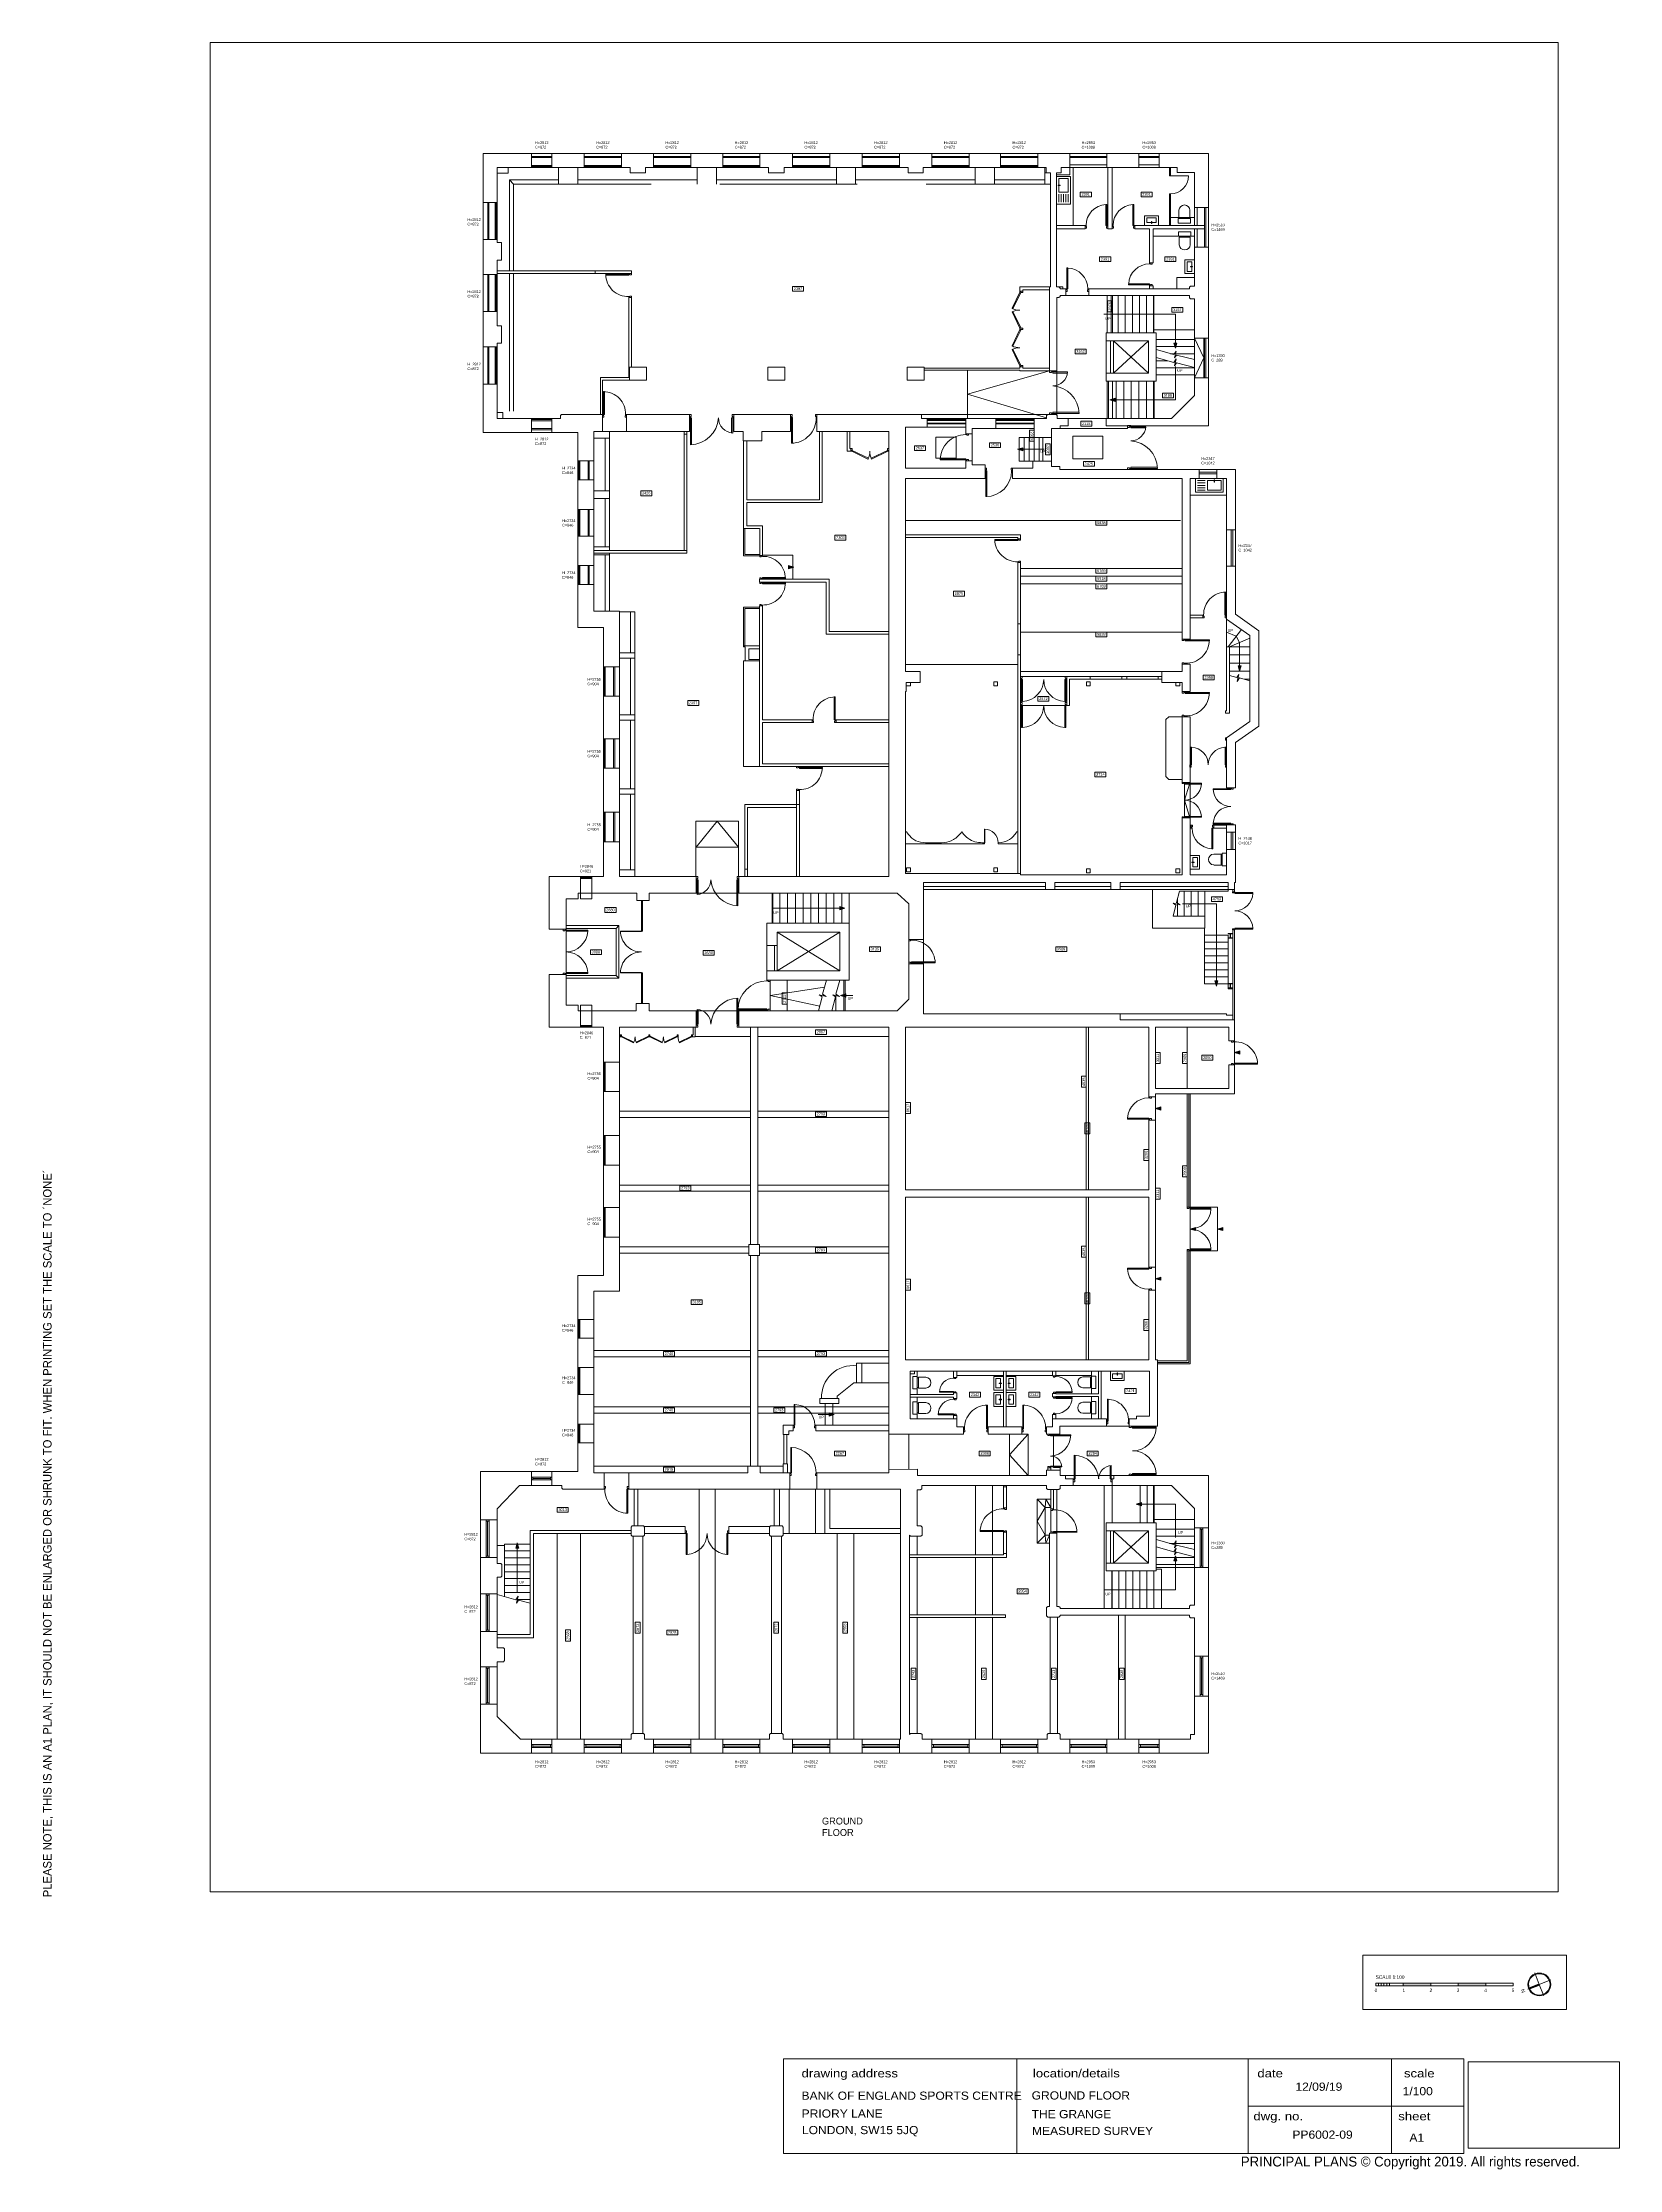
# Paper-space layout '09' of a CAD drawing. Header units: millimetres. Extents: x 32 to 605, y 29 to 802.
# The model-space entities are those that its viewports show. They can reach past a viewport. Long polylines and large blocks are cut down to what shows.
import ezdxf

# ---------------------------------------------------------------- set-up
doc = ezdxf.new("R2010")
doc.units = ezdxf.units.MM
doc.linetypes.add('HIDDENX2', pattern=[0.75, 0.5, -0.25])
for name, color, linetype, lineweight in [('BLOCKS', 8, 'Continuous', 15), ('Ceiling', 45, 'HIDDENX2', 15), ('Ceiling tag', 1, 'Continuous', 15), ('Partitions', 155, 'Continuous', 15), ('principalplans', 7, 'Continuous', 15), ('Stairs', 8, 'Continuous', 15), ('WALLS', 7, 'Continuous', 15), ('Window', 8, 'Continuous', 15)]:
    doc.layers.add(name, color=color, linetype=linetype, lineweight=lineweight)
doc.layers.add('Vport', color=7, linetype='Continuous', lineweight=15, true_color=0x8e84b7, plot=False)
doc.layers.add('Whatch', color=7, linetype='Continuous', lineweight=15, true_color=0xa8a8a8)
doc.styles.add('Century Gothic', font='GOTHIC.TTF')

# ---------------------------------------------------------------- blocks, each defined once
blk = doc.blocks.new('information dox')
at = {"layer": 'WALLS'}
for p, q in [((37.05, 0), (37.05, -15)), ((73.79, 0), (73.79, -15)), ((96.53, 0), (96.53, -15)), ((73.79, -7.49), (108.03, -7.49))]:
    blk.add_line(p, q, dxfattribs=at)
blk.add_lwpolyline([(108.03, 0), (0, 0), (0, -15), (108.03, -15)], close=True, dxfattribs=at)
at = {"layer": 'WALLS', "char_height": 1.3, "width": 19.2507, "attachment_point": 1, "style": 'Century Gothic'}
for s, insert in [('{\\W1.2;drawing address}', (2.88, -1.64)), ('{\\W1.2;location/details}', (39.61, -1.64)), ('{\\W1.2;date}', (75.24, -1.64)), ('{\\W1.2;scale}', (98.51, -1.64)), ('{\\W1.2;dwg. no.}', (74.61, -8.45)), ('{\\W1.2;sheet}', (97.61, -8.45))]:
    blk.add_mtext(s, dxfattribs=dict(at, insert=insert))
at = {"layer": 'WALLS', "style": 'Century Gothic', "width": 1.2}
for tag, p in [('ADDRESS1', (2.88, -6.49)), ('LOCATION1', (39.41, -6.45)), ('DATE', (81.29, -5.07)), ('SCALE', (98.31, -5.78)), ('ADDRESS2', (2.89, -9.33)), ('LOCATION2', (39.4, -9.42)), ('ADDRESS3', (2.94, -11.95)), ('LOCATION3', (39.46, -12.09)), ('JOBNUM', (80.81, -12.68)), ('SIZE', (99.38, -13.15))]:
    blk.add_attdef(tag, p, '', height=1.3, dxfattribs=at)
blk = doc.blocks.new('NORTH100')
at = {"layer": 'WALLS'}
h = blk.add_hatch(color=256, dxfattribs=at)
h.dxf.hatch_style = 1
h.paths.add_polyline_path([(84968, -53269), (84991, -53269), (85013, -53269), (85013, -52856, 0.026765), (84968, -52856)])
at = {"layer": 'principalplans'}
for p, q in [((84577, -53269), (84991, -53269)), ((84968, -52856), (84968, -53269)), ((84991, -53682), (84991, -53269)), ((85404, -53269), (84991, -53269)), ((85013, -52856), (85013, -53269))]:
    blk.add_line(p, q, dxfattribs=at)
blk.add_circle((84991, -53269), 414, dxfattribs=at)
blk.add_arc((84991, -53269), 389, 91.57689, 88.42311, dxfattribs=at)
at = {"layer": 'WALLS'}
for p, q in [((84577, -53269), (84539, -53269)), ((84991, -52855), (84991, -52817)), ((85404, -53269), (85442, -53269)), ((84991, -53682), (84991, -53720))]:
    blk.add_line(p, q, dxfattribs=at)
at = {"layer": 'principalplans', "insert": (84928, -52565), "char_height": 133.97, "width": 1749.52, "attachment_point": 1, "style": 'Century Gothic'}
blk.add_mtext('{\\fCentury Gothic|b0|i0|c0|p34;N}', dxfattribs=at)
blk = doc.blocks.new('DOOR 1210')
at = {"layer": 'BLOCKS'}
for p, q in [((523, -547), (523, 233)), ((557, 233), (557, -547)), ((-703, -647), (-703, -547)), ((-673, -547), (-703, -547)), ((-673, -107), (-673, -547)), ((-639, -547), (-673, -547)), ((-673, -588), (-673, -547)), ((-653, -588), (-673, -588)), ((-653, -647), (-653, -588)), ((-639, -547), (-639, -111)), ((523, -547), (557, -547)), ((537, -588), (557, -588)), ((537, -647), (537, -588)), ((557, -588), (557, -547)), ((557, -588), (557, -547)), ((557, -547), (587, -547)), ((587, -647), (587, -547)), ((-653, -647), (-703, -647)), ((537, -647), (587, -647))]:
    blk.add_line(p, q, dxfattribs=at)
for centre, radius, start, end in [((580, -605), 838, 91.58641, 176.06341), ((-708, -559), 453, 1.49223, 85.52077)]:
    blk.add_arc(centre, radius, start, end, dxfattribs=at)
blk = doc.blocks.new('DOOR 840')
at = {"layer": 'BLOCKS'}
for p, q in [((-582, 249), (-582, -591)), ((-582, -591), (-582, 249)), ((-548, 249), (-582, 249)), ((-548, -591), (-548, 248)), ((-612, -691), (-612, -591)), ((-582, -591), (-612, -591)), ((-562, -691), (-612, -691)), ((-548, -591), (-582, -591)), ((-582, -632), (-582, -591)), ((-562, -632), (-582, -632)), ((-562, -691), (-562, -632)), ((208, -632), (228, -632)), ((208, -691), (208, -632)), ((208, -691), (258, -691)), ((228, -632), (228, -591)), ((228, -591), (258, -591)), ((258, -691), (258, -591))]:
    blk.add_line(p, q, dxfattribs=at)
blk.add_arc((-586, -565), 814, 358.15749, 89.75925, dxfattribs=at)
blk = doc.blocks.new('DOUBLE DOOR')
at = {"layer": 'BLOCKS'}
for p, q in [((-1520, -760), (-1555, -760)), ((-1555, -760), (-1555, -860)), ((-1555, -860), (-1505, -860)), ((-1520, -760), (-1520, -800)), ((-1520, -800), (-1505, -800)), ((-1505, -800), (-1505, -860)), ((-15, -800), (-15, -860)), ((0, -800), (-15, -800)), ((35, -860), (-15, -860)), ((0, -760), (35, -760)), ((0, -760), (0, -800)), ((35, -760), (35, -860))]:
    blk.add_line(p, q, dxfattribs=at)
for points in [[(-1485, -760), (-1485, 0), (-1520, 0), (-1520, -760)], [(-35, -760), (-35, 0), (0, 0), (0, -760)]]:
    blk.add_lwpolyline(points, close=True, dxfattribs=at)
for centre, start, end in [((-1521, -761), 0.04394, 87.25575), ((1, -761), 92.74425, 179.95606)]:
    blk.add_arc(centre, 761, start, end, dxfattribs=at)
blk = doc.blocks.new('DOOR 760')
at = {"layer": 'BLOCKS'}
for p, q in [((-712, -265), (-747, -265)), ((-747, -265), (-747, -365)), ((-747, -365), (-697, -365)), ((-712, -265), (-712, -305)), ((-712, -305), (-697, -305)), ((-697, -305), (-697, -365)), ((33, -305), (33, -365)), ((48, -305), (33, -305)), ((33, -365), (83, -365)), ((83, -265), (48, -265)), ((48, -305), (48, -265)), ((83, -365), (83, -265))]:
    blk.add_line(p, q, dxfattribs=at)
blk.add_lwpolyline([(-677, -265), (-677, 495), (-712, 495), (-712, -265)], close=True, dxfattribs=at)
blk.add_arc((-714, -266), 761, 0.04394, 87.25575, dxfattribs=at)
blk = doc.blocks.new('door')
at = {"layer": 'BLOCKS'}
for p, q in [((0, 450), (0, -450)), ((0, 450), (34, 450)), ((0, -450), (0, 450)), ((34, -450), (34, 450)), ((-30, -550), (-30, -450)), ((0, -450), (-30, -450)), ((20, -550), (-30, -550)), ((34, -450), (0, -450)), ((0, -491), (0, -450)), ((20, -491), (0, -491)), ((20, -550), (20, -491)), ((880, -491), (900, -491)), ((880, -550), (880, -491)), ((880, -550), (930, -550)), ((900, -491), (900, -450)), ((900, -450), (930, -450)), ((930, -550), (930, -450))]:
    blk.add_line(p, q, dxfattribs=at)
blk.add_arc((0, -450), 900, 0, 90, dxfattribs=at)
blk = doc.blocks.new('DOOR 900')
at = {"layer": 'Whatch'}
blk.add_blockref('door', (-825, 91), dxfattribs=at)
blk = doc.blocks.new('wc')
at = {"layer": 'BLOCKS'}
for p, q in [((36874, 129352), (36874, 129084)), ((37274, 129084), (37274, 129352)), ((37299, 129044), (36849, 129044)), ((36849, 129044), (36849, 128881)), ((36849, 128881), (37299, 128881)), ((36874, 129084), (36899, 129084)), ((36899, 129044), (36899, 129084)), ((36899, 129084), (37249, 129084)), ((37249, 129084), (37249, 129044)), ((37274, 129084), (37249, 129084)), ((37299, 128881), (37299, 129044))]:
    blk.add_line(p, q, dxfattribs=at)
blk.add_arc((37074, 129339), 200, 3.80419, 176.19581, dxfattribs=at)
blk = doc.blocks.new('sink wc')
at = {"layer": 'BLOCKS'}
for p, q in [((36043, 129595), (36543, 129595)), ((36043, 129245), (36043, 129595)), ((36543, 129245), (36043, 129245)), ((36123, 129495), (36285, 129495)), ((36123, 129325), (36123, 129495)), ((36463, 129325), (36123, 129325)), ((36285, 129525), (36285, 129448)), ((36285, 129525), (36300, 129525)), ((36300, 129448), (36285, 129448)), ((36300, 129525), (36300, 129448)), ((36300, 129495), (36463, 129495)), ((36463, 129495), (36463, 129325)), ((36543, 129595), (36543, 129245))]:
    blk.add_line(p, q, dxfattribs=at)
blk = doc.blocks.new('33')
at = {"layer": 'BLOCKS'}
for p, q in [((524987, 33196), (524987, 32535)), ((524997, 33196), (524987, 33196)), ((524987, 32535), (524997, 32535)), ((524997, 33196), (524997, 32535))]:
    blk.add_line(p, q, dxfattribs=at)
blk.add_arc((524997, 32535), 661, 90, 180, dxfattribs=at)
blk = doc.blocks.new('sink kitchenette')
at = {"layer": 'BLOCKS'}
for p, q in [((38392, 131337), (39402, 131337)), ((38392, 130837), (38392, 131337)), ((39402, 130837), (38392, 130837)), ((38467, 131262), (38752, 131262)), ((38467, 131177), (38752, 131177)), ((38467, 131087), (38752, 131087)), ((38467, 130997), (38752, 130997)), ((38752, 130912), (38467, 130912)), ((39327, 131262), (38827, 131262)), ((38827, 131262), (38827, 130912)), ((38827, 130912), (39069, 130912)), ((39069, 130890), (39069, 130967)), ((39084, 130967), (39069, 130967)), ((39069, 130890), (39084, 130890)), ((39084, 130890), (39084, 130967)), ((39084, 130912), (39327, 130912)), ((39327, 130912), (39327, 131262)), ((39402, 131337), (39402, 130837))]:
    blk.add_line(p, q, dxfattribs=at)
blk = doc.blocks.new('80')
at = {"layer": 'BLOCKS'}
for p, q in [((1213075, -221229), (1213362, -220638)), ((1213393, -220653), (1213106, -221245)), ((1213362, -220638), (1213362, -220603)), ((1213362, -220603), (1213462, -220603)), ((1213362, -220638), (1213402, -220638)), ((1213362, -220638), (1213393, -220653)), ((1213402, -220638), (1213402, -220653)), ((1213402, -220653), (1213462, -220653)), ((1213462, -220603), (1213462, -220653)), ((1213106, -221245), (1213075, -221229)), ((1213106, -221346), (1213075, -221361)), ((1213075, -221361), (1213362, -221953)), ((1213393, -221937), (1213106, -221346)), ((1213362, -221953), (1213393, -221937)), ((1213362, -221953), (1213462, -221953)), ((1213362, -221953), (1213362, -222003)), ((1213462, -221953), (1213462, -222003)), ((1213075, -222594), (1213362, -222003)), ((1213106, -222610), (1213075, -222594)), ((1213106, -222711), (1213075, -222726)), ((1213075, -222726), (1213362, -223318)), ((1213393, -222018), (1213106, -222610)), ((1213393, -223302), (1213106, -222711)), ((1213362, -222003), (1213462, -222003)), ((1213362, -222003), (1213393, -222018)), ((1213362, -223318), (1213393, -223302)), ((1213362, -223318), (1213362, -223353)), ((1213362, -223318), (1213402, -223318)), ((1213362, -223353), (1213462, -223353)), ((1213402, -223303), (1213462, -223303)), ((1213402, -223318), (1213402, -223303)), ((1213462, -223353), (1213462, -223303))]:
    blk.add_line(p, q, dxfattribs=at)
for centre, start, end in [((1213362, -220638), 244.11852, 270), ((1213362, -221953), 90, 115.88148), ((1213362, -222003), 244.11852, 270), ((1213362, -223318), 90, 115.88148)]:
    blk.add_arc(centre, 658, start, end, dxfattribs=at)
blk = doc.blocks.new('81')
at = {"layer": 'BLOCKS'}
for p, q in [((1210617, -229223), (1210667, -229223)), ((1210617, -229323), (1210617, -229223)), ((1210652, -229323), (1210617, -229323)), ((1210652, -229283), (1210667, -229283)), ((1210652, -229323), (1210652, -229283)), ((1210652, -229323), (1210668, -229291)), ((1211244, -229610), (1210652, -229323)), ((1210667, -229283), (1210667, -229223)), ((1210668, -229291), (1211259, -229578)), ((1211259, -229578), (1211244, -229610)), ((1211952, -229291), (1211361, -229578)), ((1211361, -229578), (1211376, -229610)), ((1211376, -229610), (1211967, -229323)), ((1212002, -229223), (1211952, -229223)), ((1211952, -229283), (1211952, -229223)), ((1211967, -229283), (1211952, -229283)), ((1211967, -229323), (1211952, -229291)), ((1211967, -229323), (1211967, -229283)), ((1211967, -229323), (1212002, -229323)), ((1212002, -229323), (1212002, -229223))]:
    blk.add_line(p, q, dxfattribs=at)
for centre, start, end in [((1210652, -229323), 334.11852, 0), ((1211967, -229323), 180, 205.88148)]:
    blk.add_arc(centre, 658, start, end, dxfattribs=at)
blk = doc.blocks.new('83')
at = {"layer": 'BLOCKS'}
for p, q in [((1365358, -321049), (1365358, -321032)), ((1365358, -321032), (1366118, -321032)), ((1366118, -321049), (1365358, -321049)), ((1366118, -321032), (1366118, -321049)), ((1366118, -322534), (1365358, -322534)), ((1365358, -322534), (1365358, -322552)), ((1365358, -322552), (1366118, -322552)), ((1366118, -322552), (1366118, -322534))]:
    blk.add_line(p, q, dxfattribs=at)
for centre, start, end in [((1366118, -321032), 179.99997, 270.00003), ((1366118, -322552), 89.99997, 180.00003)]:
    blk.add_arc(centre, 760, start, end, dxfattribs=at)
blk = doc.blocks.new('84')
at = {"layer": 'BLOCKS'}
for p, q in [((1363669, -324396), (1363707, -324396)), ((1363669, -324472), (1363669, -324396)), ((1363696, -324472), (1363669, -324472)), ((1363696, -324441), (1363707, -324441)), ((1363696, -324472), (1363696, -324441)), ((1363696, -324472), (1363707, -324448)), ((1364143, -324689), (1363696, -324472)), ((1363707, -324441), (1363707, -324396)), ((1363707, -324448), (1364154, -324665)), ((1364154, -324665), (1364143, -324689)), ((1364678, -324448), (1364231, -324665)), ((1364231, -324665), (1364242, -324689)), ((1364242, -324689), (1364690, -324472)), ((1364690, -324472), (1364678, -324448)), ((1364690, -324472), (1364690, -324396)), ((1364690, -324396), (1364727, -324396)), ((1364690, -324472), (1364727, -324472)), ((1364727, -324472), (1364727, -324396)), ((1364727, -324472), (1364739, -324448)), ((1365175, -324689), (1364727, -324472)), ((1364739, -324448), (1365186, -324665)), ((1365186, -324665), (1365175, -324689)), ((1365710, -324448), (1365263, -324665)), ((1365263, -324665), (1365274, -324689)), ((1365274, -324689), (1365722, -324472)), ((1365722, -324472), (1365710, -324448)), ((1365759, -324396), (1365722, -324396)), ((1365722, -324472), (1365722, -324396)), ((1365722, -324472), (1365759, -324472)), ((1365759, -324472), (1365759, -324396)), ((1366245, -324448), (1365798, -324665)), ((1365798, -324665), (1365809, -324689)), ((1365809, -324689), (1366256, -324472)), ((1366283, -324396), (1366245, -324396)), ((1366245, -324441), (1366245, -324396)), ((1366256, -324441), (1366245, -324441)), ((1366256, -324472), (1366245, -324448)), ((1366256, -324472), (1366256, -324441)), ((1366256, -324472), (1366283, -324472)), ((1366283, -324472), (1366283, -324396))]:
    blk.add_line(p, q, dxfattribs=at)
for centre, start, end in [((1363696, -324472), 334.11852, 0), ((1364690, -324472), 180, 205.88148), ((1364727, -324472), 334.11852, 0), ((1365722, -324472), 180, 205.88148), ((1366256, -324472), 180, 205.88148)]:
    blk.add_arc(centre, 497, start, end, dxfattribs=at)
blk = doc.blocks.new('DOOR 610')
at = {"layer": 'BLOCKS'}
for p, q in [((-582, 428), (-582, -182)), ((-582, 428), (-548, 428)), ((-548, -182), (-548, 428)), ((-612, -282), (-612, -182)), ((-582, -182), (-612, -182)), ((-562, -282), (-612, -282)), ((-548, -182), (-582, -182)), ((-582, -223), (-582, -182)), ((-562, -223), (-582, -223)), ((-562, -282), (-562, -223)), ((8, -223), (28, -223)), ((8, -282), (8, -223)), ((8, -282), (58, -282)), ((28, -223), (28, -182)), ((28, -182), (58, -182)), ((58, -282), (58, -182))]:
    blk.add_line(p, q, dxfattribs=at)
blk.add_arc((-582, -182), 610, 0, 90, dxfattribs=at)
blk = doc.blocks.new('75')
at = {"layer": 'WALLS', "ltscale": 2}
for p, q in [((1341486, -24371), (1341642, -24371)), ((1341486, -24371), (1341486, -24383)), ((1341486, -24383), (1341558, -24383)), ((1341486, -24525), (1341486, -24537)), ((1341486, -24525), (1341558, -24525)), ((1341486, -24537), (1341642, -24537)), ((1341558, -24383), (1341558, -24525)), ((1341570, -24383), (1341642, -24383)), ((1341570, -24383), (1341570, -24525)), ((1341570, -24525), (1341642, -24525)), ((1341642, -24383), (1341642, -24371)), ((1341642, -24537), (1341642, -24525))]:
    blk.add_line(p, q, dxfattribs=at)

msp = doc.modelspace()

# ---------------------------------------------------------------- hatches: boundary and pattern name
at = {"layer": 'Stairs'}
for points in [[(876513, 24088), (876397, 24088), (876456, 23895)], [(874266, 21965), (874266, 22081), (874073, 22022)], [(870902, 20165), (870902, 20281), (870710, 20222)], [(862390, 15876), (862390, 15992), (862582, 15933)], [(878792, 12156), (878849, 12348), (878733, 12348)], [(864248, 3598), (864248, 3482), (864440, 3541)], [(877946, 697), (878003, 890), (877887, 890)], [(864471, 306), (864471, 422), (864279, 363)], [(878795, -1651), (878602, -1710), (878795, -1767)], [(875924, -3688), (875731, -3747), (875924, -3804)], [(877182, -8073), (876989, -8132), (877182, -8189)], [(878182, -8073), (877989, -8132), (878182, -8189)], [(875924, -9879), (875731, -9938), (875924, -9995)], [(863859, -14816), (863859, -14931), (864051, -14872)], [(875220, -18079), (875220, -18195), (875027, -18136)], [(852580, -19738), (852464, -19738), (852523, -19545)], [(876513, -20202), (876397, -20202), (876456, -20009)]]:
    msp.add_hatch(color=256, dxfattribs=at).paths.add_polyline_path(points)
at = {"layer": 'WALLS'}
h = msp.add_hatch(color=256, dxfattribs=at)
h.dxf.hatch_style = 1
h.paths.add_polyline_path([(81040, -68924), (81040, -68824), (80040, -68824), (80040, -68924)])
h.paths.add_polyline_path([(82040, -68824), (82040, -68924), (83040, -68924), (83040, -68824)])

# ---------------------------------------------------------------- linework, layer by layer
at = {"layer": 'BLOCKS'}
for p, q in [((853041, 30874), (853780, 30874)), ((853041, 30834), (853780, 30834)), ((853041, 30546), (853780, 30546)), ((853041, 30506), (853780, 30506)), ((853041, 30466), (853780, 30466)), ((854960, 30874), (856310, 30874)), ((854960, 30834), (856310, 30834)), ((854960, 30546), (856310, 30546)), ((854960, 30506), (856310, 30506)), ((854960, 30466), (856310, 30466)), ((857479, 30874), (858829, 30874)), ((857479, 30834), (858829, 30834)), ((857479, 30546), (858829, 30546)), ((857479, 30506), (858829, 30506)), ((857479, 30466), (858829, 30466)), ((859997, 30874), (861347, 30874)), ((859997, 30834), (861347, 30834)), ((859997, 30546), (861347, 30546)), ((859997, 30506), (861347, 30506)), ((859997, 30466), (861347, 30466)), ((862533, 30874), (863883, 30874)), ((862533, 30834), (863883, 30834)), ((862533, 30546), (863883, 30546)), ((862533, 30506), (863883, 30506)), ((862533, 30466), (863883, 30466)), ((865069, 30874), (866419, 30874)), ((865069, 30834), (866419, 30834)), ((865069, 30546), (866419, 30546)), ((865069, 30506), (866419, 30506)), ((865069, 30466), (866419, 30466)), ((867603, 30874), (868953, 30874)), ((867603, 30834), (868953, 30834)), ((867603, 30546), (868953, 30546)), ((867603, 30506), (868953, 30506)), ((867603, 30466), (868953, 30466)), ((870100, 30874), (871450, 30874)), ((870100, 30834), (871450, 30834)), ((870100, 30546), (871450, 30546)), ((870100, 30506), (871450, 30506)), ((870100, 30466), (871450, 30466)), ((872613, 30874), (873963, 30874)), ((872613, 30834), (873963, 30834)), ((872613, 30466), (873963, 30466)), ((872737, 28365), (872737, 30466)), ((875131, 30874), (875870, 30874)), ((875131, 30834), (875870, 30834)), ((875131, 30466), (875870, 30466)), ((851449, 29203), (851449, 27853)), ((851489, 29203), (851489, 27853)), ((851717, 29203), (851717, 27853)), ((851757, 29203), (851757, 27853)), ((851787, 27853), (851787, 29203)), ((876274, 28652), (877152, 28652)), ((877152, 29016), (877152, 28365)), ((877520, 29016), (877520, 27570)), ((877560, 29016), (877560, 27570)), ((875653, 27971), (877152, 27971)), ((877152, 28238), (877152, 27570)), ((851449, 26583), (851449, 25233)), ((851489, 26583), (851489, 25233)), ((851717, 26583), (851717, 25233)), ((851757, 26583), (851757, 25233)), ((851787, 25233), (851787, 26583)), ((874101, 22987), (874101, 24166)), ((877152, 22822), (877152, 24268)), ((877495, 23545), (877152, 24268)), ((877495, 24268), (877495, 22822)), ((877520, 24268), (877520, 22822)), ((877560, 24268), (877560, 22822)), ((851449, 23946), (851449, 22596)), ((851489, 23946), (851489, 22596)), ((851717, 23946), (851717, 22596)), ((851757, 23946), (851757, 22596)), ((851787, 22596), (851787, 23946)), ((877495, 23545), (877152, 22822)), ((853041, 21342), (853780, 21342)), ((853041, 21302), (853780, 21302)), ((853041, 21262), (853780, 21262)), ((853041, 20974), (853780, 20974)), ((853041, 20934), (853780, 20934)), ((867432, 21342), (868830, 21342)), ((867432, 21307), (868830, 21307)), ((867432, 21267), (868830, 21267)), ((867432, 21174), (868830, 21174)), ((867432, 21144), (868830, 21144)), ((867432, 21029), (868830, 21029)), ((869923, 21342), (871321, 21342)), ((869923, 21307), (871321, 21307)), ((869923, 21267), (871321, 21267)), ((869923, 21174), (871321, 21174)), ((869923, 21144), (871321, 21144)), ((869923, 20975), (871321, 20975)), ((854760, 19801), (854760, 19116)), ((854800, 19801), (854800, 19116)), ((855101, 19801), (855101, 19116)), ((855141, 19801), (855141, 19116)), ((855311, 19116), (855311, 19801)), ((854760, 18036), (854760, 17062)), ((854800, 18036), (854800, 17062)), ((855101, 18036), (855101, 17062)), ((855141, 18036), (855141, 17062)), ((855311, 17062), (855311, 18036)), ((854760, 15995), (854760, 15310)), ((854800, 15995), (854800, 15310)), ((855101, 15995), (855101, 15310)), ((855141, 15995), (855141, 15310)), ((855311, 15310), (855311, 15995)), ((855683, 12314), (855683, 11244)), ((855723, 12314), (855723, 11244)), ((856024, 12314), (856024, 11244)), ((856064, 12314), (856064, 11244)), ((856234, 11244), (856234, 12314)), ((855683, 9695), (855683, 8625)), ((855723, 9695), (855723, 8625)), ((856024, 9695), (856024, 8625)), ((856064, 9695), (856064, 8625)), ((856234, 8625), (856234, 9695)), ((855683, 7024), (855683, 5954)), ((855723, 7024), (855723, 5954)), ((856024, 7024), (856024, 5954)), ((856064, 7024), (856064, 5954)), ((856234, 5954), (856234, 7024)), ((869514, 6409), (869514, 5912)), ((869514, 6409), (869526, 6409)), ((869526, 5912), (869526, 6409)), ((869526, 5912), (869514, 5912)), ((855230, 4086), (854823, 4086)), ((857037, 2705), (857037, 3820)), ((857072, 2705), (857072, 3820)), ((857037, 2705), (857072, 2705)), ((861874, 1260), (861874, 2175)), ((857037, 70), (857037, 1185)), ((857037, 1185), (857072, 1185)), ((857072, 70), (857072, 1185)), ((855230, -196), (854823, -196)), ((856234, -2064), (856234, -3134)), ((856234, -4735), (856234, -5805)), ((856234, -7354), (856234, -8424)), ((855311, -11420), (855311, -12105)), ((855311, -13172), (855311, -14146)), ((870199, -13456), (868512, -13456)), ((871990, -13456), (870303, -13456)), ((873403, -13456), (872113, -13456)), ((873403, -14120), (873403, -13294)), ((873403, -14221), (873403, -15038)), ((855311, -15226), (855311, -15911)), ((862221, -16666), (862221, -15606)), ((862322, -16666), (862322, -15606)), ((853041, -17152), (853780, -17152)), ((853041, -17256), (853780, -17256)), ((853041, -17458), (853780, -17458)), ((853092, -17256), (853092, -17152)), ((853092, -17203), (853730, -17203)), ((853730, -17256), (853730, -17152)), ((851392, -18701), (851392, -20080)), ((851392, -18751), (851495, -18751)), ((851445, -18751), (851445, -20029)), ((851495, -18701), (851495, -20080)), ((851787, -18701), (851787, -20080)), ((874101, -20282), (874101, -19103)), ((877152, -18997), (877152, -20443)), ((877354, -18997), (877354, -20443)), ((877354, -19050), (877458, -19050)), ((877405, -19050), (877405, -20392)), ((877458, -18997), (877458, -20443)), ((851392, -20029), (851495, -20029)), ((877354, -20392), (877458, -20392)), ((851392, -22772), (851392, -21393)), ((851392, -21443), (851495, -21443)), ((851445, -22721), (851445, -21443)), ((851495, -22772), (851495, -21393)), ((851787, -22772), (851787, -21393)), ((851392, -22721), (851495, -22721)), ((877152, -25114), (877152, -23668)), ((877354, -25114), (877354, -23668)), ((877354, -23719), (877458, -23719)), ((877405, -25061), (877405, -23719)), ((877458, -25114), (877458, -23668)), ((851392, -25405), (851392, -24051)), ((851392, -24102), (851495, -24102)), ((851445, -25355), (851445, -24102)), ((851495, -25405), (851495, -24051)), ((851787, -25405), (851787, -24048)), ((851392, -25355), (851495, -25355)), ((877354, -25061), (877458, -25061)), ((877405, -25115), (877405, -25114)), ((853041, -26679), (853780, -26679)), ((853041, -26881), (853780, -26881)), ((853041, -26985), (853780, -26985)), ((853092, -26881), (853092, -26985)), ((853092, -26934), (853730, -26934)), ((853730, -26881), (853730, -26985)), ((854960, -26679), (856310, -26679)), ((854960, -26881), (856310, -26881)), ((854960, -26985), (856310, -26985)), ((855011, -26881), (855011, -26985)), ((855011, -26934), (856259, -26934)), ((856259, -26881), (856259, -26985)), ((857479, -26679), (858829, -26679)), ((857479, -26881), (858829, -26881)), ((857479, -26985), (858829, -26985)), ((857530, -26881), (857530, -26985)), ((857530, -26934), (858779, -26934)), ((858779, -26881), (858779, -26985)), ((859997, -26679), (861347, -26679)), ((859997, -26881), (861347, -26881)), ((859997, -26985), (861347, -26985)), ((860048, -26881), (860048, -26985)), ((860048, -26934), (861296, -26934)), ((861296, -26881), (861296, -26985)), ((862533, -26679), (863883, -26679)), ((862533, -26881), (863883, -26881)), ((862533, -26985), (863883, -26985)), ((862584, -26881), (862584, -26985)), ((862584, -26934), (863832, -26934)), ((863832, -26881), (863832, -26985)), ((865069, -26679), (866419, -26679)), ((865069, -26881), (866419, -26881)), ((865069, -26985), (866419, -26985)), ((865120, -26881), (865120, -26985)), ((865120, -26934), (866369, -26934)), ((866369, -26881), (866369, -26985)), ((867603, -26679), (868953, -26679)), ((867603, -26881), (868953, -26881)), ((867603, -26985), (868953, -26985)), ((867654, -26881), (867654, -26985)), ((867654, -26934), (868903, -26934)), ((868903, -26881), (868903, -26985)), ((870100, -26679), (871450, -26679)), ((870100, -26881), (871450, -26881)), ((870100, -26985), (871450, -26985)), ((870150, -26881), (870150, -26985)), ((870150, -26934), (871399, -26934)), ((871399, -26881), (871399, -26985)), ((872613, -26679), (873963, -26679)), ((872613, -26881), (873963, -26881)), ((872613, -26985), (873963, -26985)), ((872663, -26881), (872663, -26985)), ((872663, -26934), (873912, -26934)), ((873912, -26881), (873912, -26985)), ((875131, -26679), (875870, -26679)), ((875131, -26881), (875870, -26881)), ((875131, -26985), (875870, -26985)), ((875182, -26881), (875182, -26985)), ((875182, -26934), (875819, -26934)), ((875819, -26881), (875819, -26985))]:
    msp.add_line(p, q, dxfattribs=at)
at = {"layer": 'BLOCKS', "ltscale": 2}
for p, q in [((855360, 26715), (856680, 26715)), ((855360, 26615), (856580, 26615)), ((856680, 26715), (856680, 26615)), ((856580, 25745), (856580, 23207)), ((856680, 25745), (856680, 23207)), ((858586, 16546), (858586, 20779)), ((858686, 16546), (858686, 20779)), ((877957, 19388), (877319, 19388)), ((877957, 19328), (877319, 19328)), ((877319, 19160), (877957, 19160)), ((878319, 18560), (876987, 18560)), ((860750, 17342), (860750, 16347)), ((860800, 17342), (860800, 16397)), ((878319, 17299), (878319, 15967)), ((878487, 15967), (878487, 17299)), ((878547, 15967), (878547, 17299)), ((860750, 16347), (861337, 16347)), ((860800, 16397), (861337, 16397)), ((860750, 14486), (860750, 13076)), ((860750, 14486), (861337, 14486)), ((860800, 14436), (860800, 13076)), ((860800, 14436), (861337, 14436)), ((870725, 13875), (870725, 12743)), ((870825, 13875), (870825, 12743)), ((873362, 11961), (874508, 11961)), ((873362, 11861), (874508, 11861)), ((874688, 11961), (875834, 11961)), ((874688, 11861), (875834, 11861)), ((876105, 10392), (876216, 10497)), ((876105, 10392), (876105, 8322)), ((876705, 10497), (876216, 10497)), ((862682, 7820), (862681, 7301)), ((862781, 7820), (862781, 7301)), ((876105, 8322), (876216, 8216)), ((876705, 8216), (876216, 8216)), ((862681, 7301), (860799, 7301)), ((860799, 4952), (860799, 7301)), ((862681, 7201), (860899, 7201)), ((860899, 4952), (860899, 7201)), ((878319, 6299), (878319, 5665)), ((878487, 5665), (878487, 6299)), ((878547, 5665), (878547, 6299)), ((854823, 4656), (855230, 4656)), ((854823, 4616), (855230, 4616)), ((871733, 4325), (867301, 4325)), ((871733, 4213), (867301, 4213)), ((874112, 4325), (872071, 4325)), ((874112, 4213), (872071, 4213)), ((878380, 4325), (874450, 4325)), ((878380, 4213), (874450, 4213)), ((875629, 2815), (875629, 4213)), ((878380, 4152), (878380, 4213)), ((877531, 2815), (875629, 2815)), ((877510, 2815), (877510, 785)), ((874450, -300), (878320, -300)), ((878320, -300), (878320, -360)), ((878320, -360), (878539, -360)), ((855683, -2064), (855683, -3134)), ((855723, -2064), (855723, -3134)), ((876889, -7337), (876889, -3217)), ((876939, -7337), (876939, -3217)), ((876989, -7337), (876989, -3217)), ((855683, -4735), (855683, -5805)), ((855723, -4735), (855723, -5805)), ((855683, -7354), (855683, -8424)), ((855723, -7354), (855723, -8424)), ((876889, -7337), (876989, -7337)), ((876889, -12929), (876889, -8927)), ((876889, -8927), (876989, -8927)), ((876939, -12979), (876939, -8927)), ((876989, -13029), (876989, -8927)), ((854760, -11420), (854760, -12105)), ((854800, -11420), (854800, -12105)), ((865051, -13008), (866034, -13008)), ((875809, -12929), (876889, -12929)), ((875809, -12979), (876939, -12979)), ((875809, -13029), (876989, -13029)), ((854760, -13172), (854760, -14146)), ((854800, -13172), (854800, -14146)), ((864757, -13729), (864160, -14208)), ((864857, -13729), (864757, -13729)), ((865051, -13729), (866034, -13729)), ((867068, -14143), (867068, -13294)), ((864160, -14288), (864160, -14208)), ((867068, -15038), (867068, -14244)), ((854760, -15226), (854760, -15911)), ((854800, -15226), (854800, -15911)), ((870208, -17508), (870208, -18276)), ((870308, -17508), (870308, -18276)), ((870208, -19156), (870208, -19924)), ((870309, -19156), (870308, -19924))]:
    msp.add_line(p, q, dxfattribs=at)
at = {"layer": 'BLOCKS'}
msp.add_arc((869511, 5910), 499, 0.27792, 89.72208, dxfattribs=at)
at = {"layer": 'BLOCKS', "ltscale": 2}
msp.add_arc((864731, -14240), 1144, 83.65208, 182.4017, dxfattribs=at)
at = {"layer": 'Ceiling'}
for p, q in [((854020, 30466), (854020, 29866)), ((854720, 30466), (854720, 29866)), ((859063, 30466), (859063, 29866)), ((859763, 30466), (859763, 29866)), ((864126, 30466), (864126, 29866)), ((864826, 30466), (864826, 29866)), ((869176, 30466), (869176, 29866)), ((869876, 30466), (869876, 29866)), ((871707, 30276), (871707, 29866)), ((852237, 30016), (852237, 26715)), ((852237, 30016), (854020, 30016)), ((852387, 29866), (852237, 30016)), ((852387, 29866), (852387, 26715)), ((852387, 29866), (871915, 29866)), ((854720, 30016), (859063, 30016)), ((859763, 30016), (864126, 30016)), ((864826, 30016), (869176, 30016)), ((869876, 30016), (871707, 30016)), ((852237, 26615), (852237, 21342)), ((852387, 26615), (852387, 21342)), ((872475, 25811), (873305, 25811)), ((873975, 25811), (873975, 24452)), ((874167, 25811), (874167, 24452)), ((873936, 24166), (873936, 22987)), ((873936, 24166), (873936, 22987)), ((872148, 23075), (872148, 21458)), ((873975, 22703), (873975, 21342)), ((874167, 22703), (874167, 21342)), ((867226, 21486), (871808, 21486)), ((872260, 20975), (874715, 20975)), ((872559, 21342), (873941, 21342)), ((874715, 21032), (874715, 20975)), ((855871, 20633), (855311, 20633)), ((855625, 20864), (856490, 20864)), ((855721, 18718), (855721, 20633)), ((855871, 16546), (855871, 20864)), ((867746, 20667), (868482, 20667)), ((867746, 19905), (867746, 20667)), ((868482, 19905), (868482, 20667)), ((869066, 20790), (869066, 19805)), ((871632, 20651), (871632, 19792)), ((871945, 20651), (871945, 19792)), ((872727, 20695), (873811, 20695)), ((872727, 20695), (872727, 19871)), ((873811, 20695), (873811, 19871)), ((867746, 19905), (868482, 19905)), ((872727, 19871), (873811, 19871)), ((855871, 18718), (855311, 18718)), ((855871, 18434), (855311, 18434)), ((855721, 16671), (855721, 18434)), ((855871, 16671), (855311, 16671)), ((855871, 16386), (855311, 16386)), ((855721, 14332), (855721, 16386)), ((855871, 14332), (855871, 16446)), ((856794, 12824), (856234, 12824)), ((870899, 10904), (872432, 10904)), ((864586, 4086), (864586, 2995)), ((866762, 2402), (866762, 1517)), ((867301, 1517), (867301, 2402)), ((864444, -196), (864444, 924))]:
    msp.add_line(p, q, dxfattribs=at)
at = {"layer": 'Ceiling', "ltscale": 2}
for p, q in [((872613, 30566), (873963, 30566)), ((875131, 30566), (875870, 30566)), ((877252, 29016), (877252, 28365)), ((877252, 28238), (877252, 27570)), ((875662, 24452), (875662, 25811)), ((875662, 24571), (877152, 24571)), ((875662, 21342), (875662, 22703)), ((866644, 17636), (876705, 17636)), ((870825, 15889), (876705, 15889)), ((870825, 15608), (876705, 15608)), ((870825, 15327), (876705, 15327)), ((856234, 14307), (856794, 14307)), ((856644, 14307), (856644, 12824)), ((856794, 14307), (856794, 4686)), ((870825, 13579), (876705, 13579)), ((856234, 12630), (856794, 12630)), ((856644, 12630), (856644, 10567)), ((866644, 12392), (870725, 12392)), ((875964, 12143), (870825, 12143)), ((870878, 11961), (872453, 11961)), ((856234, 10567), (856794, 10567)), ((856234, 10368), (856794, 10368)), ((856644, 10368), (856644, 7873)), ((856234, 7873), (856794, 7873)), ((856234, 7679), (856794, 7679)), ((856644, 7679), (856644, 4926)), ((856234, 4926), (856794, 4926)), ((854823, 4086), (854823, 3881)), ((854823, 3881), (855230, 3881)), ((855230, 4086), (855230, 3881)), ((859025, 4086), (860585, 4086)), ((861821, 2995), (861821, 4086)), ((856218, 2904), (854295, 2904)), ((856115, 2801), (854295, 2801)), ((854295, 2697), (854295, 1193)), ((856115, 2801), (856218, 2904)), ((856115, 2801), (856115, 1089)), ((856218, 2904), (856218, 986)), ((861599, 1260), (861599, 2175)), ((856115, 1089), (854295, 1089)), ((856218, 986), (854295, 986)), ((856115, 1089), (856218, 986)), ((861716, -196), (861716, 924)), ((862333, -196), (862333, 924)), ((854823, -196), (854823, 9)), ((854823, 9), (855230, 9)), ((855230, -196), (855230, 9)), ((859025, -196), (860585, -196)), ((861002, -1130), (858991, -1130)), ((861002, -8698), (861002, -796)), ((861274, -796), (861274, -8698)), ((866034, -1130), (861274, -1130)), ((873215, -6707), (873215, -796)), ((873295, -6707), (873295, -796)), ((876889, -3017), (876889, -796)), ((861002, -3841), (856234, -3841)), ((866034, -3841), (861274, -3841)), ((861002, -4071), (856234, -4071)), ((866034, -4071), (861274, -4071)), ((861002, -6530), (856234, -6530)), ((861002, -6760), (856234, -6760)), ((866034, -6530), (861274, -6530)), ((866034, -6760), (861274, -6760)), ((873215, -12889), (873215, -6968)), ((873295, -12889), (873295, -6968)), ((860945, -8778), (856234, -8778)), ((860945, -9008), (856234, -9008)), ((861002, -16753), (861002, -9090)), ((861274, -9090), (861274, -16753)), ((866034, -8778), (861330, -8778)), ((866034, -9008), (861330, -9008)), ((861002, -12554), (855311, -12554)), ((861002, -12784), (855311, -12784)), ((866034, -12554), (861274, -12554)), ((866034, -12784), (861274, -12784)), ((861002, -14600), (855311, -14600)), ((866034, -14600), (861274, -14600)), ((861002, -14830), (855311, -14830)), ((866034, -14830), (861274, -14830)), ((873953, -15295), (874779, -15295)), ((866034, -15591), (866034, -16880)), ((866765, -15591), (866765, -16865)), ((872026, -15591), (872026, -16797)), ((860912, -16753), (855311, -16753)), ((855676, -16993), (856576, -16993)), ((861357, -16753), (862195, -16753)), ((872026, -16797), (872260, -16797)), ((872260, -16899), (872260, -16797)), ((859131, -26679), (859131, -17595)), ((859724, -26679), (859724, -17595)), ((862405, -19206), (862405, -17595)), ((862435, -17595), (863421, -17595)), ((863362, -19206), (863362, -17595)), ((869190, -19974), (869190, -17458)), ((869803, -19974), (869803, -17458)), ((872148, -19191), (872148, -17605)), ((872462, -17097), (874222, -17097)), ((872738, -17458), (874154, -17458)), ((873864, -17458), (873864, -21927)), ((874154, -17458), (874154, -18818)), ((875662, -18818), (875662, -17458)), ((853974, -26679), (853974, -19206)), ((854821, -26679), (854821, -19206)), ((856731, -26474), (856731, -19302)), ((857083, -26474), (857083, -19302)), ((861769, -26474), (861769, -19302)), ((862125, -26474), (862125, -19302)), ((863707, -19206), (862197, -19206)), ((864161, -26679), (864161, -19206)), ((864759, -26679), (864759, -19206)), ((867065, -19303), (867065, -19974)), ((873936, -19103), (873936, -20282)), ((875662, -18698), (877152, -18698)), ((867065, -20074), (867065, -22156)), ((869190, -22156), (869190, -20074)), ((869803, -22156), (869803, -20074)), ((874154, -20566), (874154, -21927)), ((875758, -20438), (877152, -20438)), ((875758, -20494), (875950, -20494)), ((875950, -20494), (875950, -21927)), ((867065, -22256), (867065, -26474)), ((869190, -26679), (869190, -22256)), ((869803, -26679), (869803, -22256)), ((871904, -26474), (871904, -22240)), ((872163, -26474), (872163, -22240)), ((874386, -26679), (874386, -22171)), ((874634, -26679), (874634, -22171))]:
    msp.add_line(p, q, dxfattribs=at)
at = {"layer": 'Ceiling'}
for points in [[(872997, 29575), (873399, 29575), (873399, 29400), (872997, 29400)], [(875206, 29575), (875607, 29575), (875607, 29400), (875206, 29400)], [(873701, 27220), (874102, 27220), (874102, 27046), (873701, 27046)], [(876075, 27220), (876477, 27220), (876477, 27046), (876075, 27046)], [(862532, 26145), (862933, 26145), (862933, 25970), (862532, 25970)], [(873984, 25223), (873984, 25625), (874159, 25625), (874159, 25223)], [(876328, 25384), (876729, 25384), (876729, 25210), (876328, 25210)], [(872806, 23864), (873208, 23864), (873208, 23690), (872806, 23690)], [(875983, 22263), (876385, 22263), (876385, 22089), (875983, 22089)], [(871321, 20915), (871321, 20513), (871146, 20513), (871146, 20915)], [(873014, 21241), (873415, 21241), (873415, 21066), (873014, 21066)], [(866965, 20349), (867367, 20349), (867367, 20174), (866965, 20174)], [(869695, 20460), (870097, 20460), (870097, 20286), (869695, 20286)], [(871731, 20023), (871731, 20425), (871905, 20425), (871905, 20023)], [(873109, 19778), (873511, 19778), (873511, 19604), (873109, 19604)], [(857012, 18710), (857414, 18710), (857414, 18535), (857012, 18535)], [(864074, 17099), (864476, 17099), (864476, 16924), (864074, 16924)], [(873564, 17636), (873966, 17636), (873966, 17462), (873564, 17462)], [(873564, 15889), (873966, 15889), (873966, 15714), (873564, 15714)], [(873564, 15608), (873966, 15608), (873966, 15433), (873564, 15433)], [(868383, 15062), (868785, 15062), (868785, 14888), (868383, 14888)], [(873564, 15327), (873966, 15327), (873966, 15152), (873564, 15152)], [(873564, 13579), (873966, 13579), (873966, 13405), (873564, 13405)], [(877469, 12008), (877871, 12008), (877871, 11834), (877469, 11834)], [(858719, 11086), (859120, 11086), (859120, 10912), (858719, 10912)], [(871457, 11237), (871859, 11237), (871859, 11062), (871457, 11062)], [(873531, 8488), (873932, 8488), (873932, 8313), (873531, 8313)], [(877767, 3949), (878169, 3949), (878169, 3775), (877767, 3775)], [(855711, 3560), (856113, 3560), (856113, 3385), (855711, 3385)], [(855180, 2020), (855582, 2020), (855582, 1846), (855180, 1846)], [(859282, 1999), (859683, 1999), (859683, 1824), (859282, 1824)], [(865327, 2130), (865729, 2130), (865729, 1956), (865327, 1956)], [(872102, 2130), (872504, 2130), (872504, 1956), (872102, 1956)], [(862158, 51), (862158, 452), (862333, 452), (862333, 51)], [(863364, -882), (863766, -882), (863766, -1056), (863364, -1056)], [(875731, -2107), (875731, -1706), (875906, -1706), (875906, -2107)], [(876714, -2107), (876714, -1706), (876889, -1706), (876889, -2107)], [(877417, -1812), (877819, -1812), (877819, -1987), (877417, -1987)], [(873040, -2976), (873040, -2574), (873215, -2574), (873215, -2976)], [(866644, -3929), (866644, -3527), (866819, -3527), (866819, -3929)], [(863364, -3869), (863766, -3869), (863766, -4044), (863364, -4044)], [(873167, -4673), (873167, -4271), (873342, -4271), (873342, -4673)], [(875309, -5638), (875309, -5236), (875484, -5236), (875484, -5638)], [(876714, -6234), (876714, -5832), (876889, -5832), (876889, -6234)], [(858432, -6558), (858833, -6558), (858833, -6733), (858432, -6733)], [(875731, -7043), (875731, -6642), (875906, -6642), (875906, -7043)], [(863364, -8806), (863766, -8806), (863766, -8981), (863364, -8981)], [(873040, -9158), (873040, -8756), (873215, -8756), (873215, -9158)], [(866644, -10354), (866644, -9953), (866819, -9953), (866819, -10354)], [(858847, -10701), (859248, -10701), (859248, -10875), (858847, -10875)], [(873167, -10855), (873167, -10453), (873342, -10453), (873342, -10855)], [(875309, -11824), (875309, -11423), (875484, -11423), (875484, -11824)], [(857839, -12582), (858241, -12582), (858241, -12757), (857839, -12757)], [(863364, -12582), (863766, -12582), (863766, -12757), (863364, -12757)], [(857839, -14628), (858241, -14628), (858241, -14803), (857839, -14803)], [(861849, -14628), (862250, -14628), (862250, -14803), (861849, -14803)], [(868972, -14069), (869374, -14069), (869374, -14243), (868972, -14243)], [(871129, -14069), (871531, -14069), (871531, -14243), (871129, -14243)], [(874623, -13931), (875025, -13931), (875025, -14106), (874623, -14106)], [(864053, -16206), (864455, -16206), (864455, -16380), (864053, -16380)], [(869323, -16206), (869724, -16206), (869724, -16380), (869323, -16380)], [(873250, -16206), (873651, -16206), (873651, -16380), (873250, -16380)], [(857839, -16790), (858241, -16790), (858241, -16965), (857839, -16965)], [(853976, -18253), (854378, -18253), (854378, -18428), (853976, -18428)], [(870699, -21217), (871101, -21217), (871101, -21392), (870699, -21392)], [(856812, -22829), (856812, -22428), (856987, -22428), (856987, -22829)], [(861851, -22829), (861851, -22428), (862026, -22428), (862026, -22829)], [(864356, -22829), (864356, -22428), (864530, -22428), (864530, -22829)], [(854278, -23113), (854278, -22711), (854452, -22711), (854452, -23113)], [(857956, -22717), (858358, -22717), (858358, -22892), (857956, -22892)], [(866842, -24507), (866842, -24105), (867016, -24105), (867016, -24507)], [(869399, -24507), (869399, -24105), (869574, -24105), (869574, -24507)], [(871948, -24507), (871948, -24105), (872123, -24105), (872123, -24507)], [(874422, -24507), (874422, -24105), (874596, -24105), (874596, -24507)]]:
    msp.add_lwpolyline(points, close=True, dxfattribs=at)
at = {"layer": 'Partitions', "ltscale": 2}
for p, q in [((851787, 30260), (852190, 30260)), ((852190, 30466), (852190, 30260)), ((851787, 26715), (855360, 26715)), ((851787, 26615), (855360, 26615)), ((855360, 26715), (855360, 26615)), ((875653, 26171), (875516, 26171)), ((856598, 23207), (856580, 23207)), ((856580, 23207), (856580, 22831)), ((855545, 22831), (856580, 22831)), ((855545, 21486), (855545, 22831)), ((855625, 21486), (855625, 22738)), ((856598, 22738), (855625, 22738)), ((852002, 21558), (851787, 21558)), ((852002, 21342), (852002, 21558)), ((858586, 20779), (858586, 20864)), ((858586, 20779), (858686, 20779)), ((858686, 20779), (858686, 20864)), ((860750, 20528), (860750, 17342)), ((860867, 18388), (860867, 20528)), ((863514, 18388), (863514, 20864)), ((863614, 18288), (863614, 20864)), ((864521, 20152), (864521, 20864)), ((864649, 20152), (864521, 20152)), ((864621, 20252), (864621, 20864)), ((864649, 20252), (864621, 20252)), ((860867, 18388), (863514, 18388)), ((860867, 17442), (860867, 18288)), ((860867, 18288), (863614, 18288)), ((860750, 17342), (861337, 17342)), ((860867, 17442), (861437, 17442)), ((861338, 16360), (861338, 17342)), ((861437, 17442), (861437, 16360)), ((866644, 17113), (870825, 17113)), ((870825, 17113), (870825, 16970)), ((858686, 16546), (855311, 16546)), ((858686, 16446), (855311, 16446)), ((858686, 16546), (858686, 16446)), ((866644, 17013), (870725, 17013)), ((870725, 17013), (870725, 16970)), ((863859, 15495), (861337, 15495)), ((861337, 15495), (861337, 15395)), ((863859, 13601), (863859, 15495)), ((870725, 16105), (870725, 13875)), ((870825, 16105), (870825, 13875)), ((863759, 15395), (861337, 15395)), ((863759, 13501), (863759, 15395)), ((861337, 14530), (861337, 8685)), ((861437, 14530), (861437, 10383)), ((877454, 14196), (876987, 14196)), ((877454, 14096), (876987, 14096)), ((866034, 13501), (863759, 13501)), ((866034, 13601), (863859, 13601)), ((870825, 13875), (870725, 13875)), ((861337, 13076), (860750, 13076)), ((860750, 13076), (860750, 13041)), ((860815, 13041), (860750, 13041)), ((860750, 12526), (860750, 8685)), ((861337, 12526), (860750, 12526)), ((860815, 13041), (860815, 12526)), ((870725, 12743), (870725, 4793)), ((870825, 12743), (870725, 12743)), ((870825, 12743), (870825, 4793)), ((872506, 11961), (873362, 11961)), ((872506, 11961), (872506, 10904)), ((872606, 11861), (873362, 11861)), ((872606, 11861), (872606, 10904)), ((873362, 11861), (873362, 11961)), ((874508, 11861), (874508, 11961)), ((874508, 11961), (874688, 11961)), ((874688, 11861), (874508, 11861)), ((874688, 11861), (874688, 11961)), ((875834, 11961), (875964, 11961)), ((875834, 11961), (875834, 11861)), ((875834, 11861), (875964, 11861)), ((872506, 10904), (872606, 10904)), ((863249, 10383), (861437, 10383)), ((863249, 10283), (861437, 10283)), ((861437, 10283), (861437, 8785)), ((866034, 10383), (864114, 10383)), ((866034, 10283), (864114, 10283)), ((866034, 8685), (860750, 8685)), ((866034, 8785), (861437, 8785)), ((862681, 4686), (862681, 7301)), ((862681, 7301), (862781, 7301)), ((862781, 4686), (862781, 7301)), ((866681, 6309), (866644, 6309)), ((870688, 6309), (870725, 6309)), ((876987, 6551), (877024, 6551)), ((876987, 6451), (877024, 6451)), ((877854, 6551), (878319, 6551)), ((877854, 6451), (878319, 6451)), ((866644, 5872), (869514, 5872)), ((869514, 5912), (869514, 5872)), ((870011, 5913), (870011, 5872)), ((870011, 5872), (870725, 5872)), ((860799, 4952), (860899, 4952)), ((860799, 4952), (860799, 4686)), ((860899, 4952), (860899, 4686)), ((878539, 4134), (878539, 4213)), ((878536, 2613), (878539, 2613)), ((878539, 2746), (878539, -529)), ((858894, -1069), (858921, -1069)), ((858921, -796), (858921, -1069)), ((858991, -796), (858991, -1145))]:
    msp.add_line(p, q, dxfattribs=at)
at = {"layer": 'Partitions'}
for p, q in [((871707, 30466), (871707, 30276)), ((871707, 30276), (871753, 30276)), ((872613, 30200), (872137, 30200)), ((872613, 30466), (872613, 30200)), ((874001, 30466), (874001, 28238)), ((874151, 30466), (874151, 28238)), ((876244, 30466), (876244, 30171)), ((876274, 30171), (876244, 30171)), ((876274, 30466), (876274, 30171)), ((876244, 29510), (876244, 28365)), ((876274, 29510), (876244, 29510)), ((876274, 29510), (876274, 28365)), ((872137, 28365), (873171, 28365)), ((872137, 28238), (873171, 28238)), ((873171, 28365), (873171, 28238)), ((874001, 28238), (874151, 28238)), ((874981, 28365), (877520, 28365)), ((874981, 28365), (874981, 28238)), ((874981, 28238), (875516, 28238)), ((875516, 28238), (875516, 27001)), ((875653, 28238), (877520, 28238)), ((875653, 28238), (875653, 27001)), ((875516, 27001), (875653, 27001)), ((876503, 26466), (877152, 26466)), ((876503, 26466), (876503, 26056)), ((870804, 25975), (870804, 26125)), ((871872, 26125), (870804, 26125)), ((870904, 25975), (870904, 26025)), ((871872, 26025), (870904, 26025)), ((872137, 26136), (872360, 26136)), ((872360, 26136), (872360, 26056)), ((875516, 26171), (875516, 26056)), ((875653, 26171), (875653, 26056)), ((870804, 23175), (870804, 23225)), ((870904, 23175), (870904, 23225)), ((870804, 23175), (867321, 23175)), ((870804, 23102), (867321, 23102)), ((870804, 23075), (870804, 23102)), ((871872, 23075), (870804, 23075)), ((871872, 23175), (870904, 23175)), ((856280, -1069), (856234, -1069)), ((856280, -1145), (856234, -1145)), ((858991, -1145), (858894, -1145)), ((864857, -13008), (865051, -13008)), ((864857, -13008), (864857, -13729)), ((865051, -13008), (865051, -13729)), ((864857, -13729), (865051, -13729)), ((866970, -13401), (866812, -13401)), ((866970, -13294), (866970, -13401)), ((868389, -13294), (868389, -13529)), ((868389, -13529), (868512, -13529)), ((868512, -13529), (868512, -13294)), ((870199, -15325), (870199, -13294)), ((870303, -15325), (870303, -13294)), ((871990, -13465), (871990, -13294)), ((872113, -13465), (871990, -13465)), ((872113, -13465), (872113, -13294)), ((873659, -14120), (873659, -13294)), ((873761, -13294), (873761, -15038)), ((863524, -14288), (863524, -14481)), ((863524, -14288), (864214, -14288)), ((863524, -14481), (864214, -14481)), ((864214, -14288), (864214, -14481)), ((866812, -14143), (868389, -14143)), ((866812, -14244), (868389, -14244)), ((868389, -14143), (868389, -14092)), ((868512, -14092), (868389, -14092)), ((868389, -14244), (868389, -14295)), ((868512, -14295), (868389, -14295)), ((868512, -14295), (868512, -14092)), ((871990, -14109), (872113, -14109)), ((871990, -14232), (871990, -14109)), ((871990, -14232), (872113, -14232)), ((872113, -14120), (872113, -14109)), ((873659, -14120), (872113, -14120)), ((872113, -14232), (872113, -14221)), ((873659, -14221), (872113, -14221)), ((873659, -14221), (873659, -15038)), ((862195, -15606), (862195, -15263)), ((862551, -15263), (862195, -15263)), ((862551, -15468), (862399, -15468)), ((862399, -15468), (862399, -15606)), ((862551, -15263), (862551, -15468)), ((866034, -15263), (863376, -15263)), ((863376, -15468), (863376, -15263)), ((863376, -15468), (866034, -15468)), ((868512, -14915), (868389, -14915)), ((868389, -14915), (868389, -15038)), ((868512, -14915), (868512, -15038)), ((871990, -15038), (871990, -14875)), ((872113, -14875), (871990, -14875)), ((872113, -15038), (872113, -14875)), ((862399, -15606), (862195, -15606)), ((862399, -15649), (862399, -15649)), ((862195, -16993), (862195, -16666)), ((862195, -16666), (862349, -16666)), ((862349, -16666), (862349, -16993)), ((871821, -16899), (871821, -16809)), ((871922, -16809), (871821, -16809)), ((871922, -16809), (871922, -16899)), ((856777, -18927), (856777, -17595)), ((856906, -17595), (856906, -18927)), ((861868, -17595), (861868, -18927)), ((862060, -18927), (862060, -17595)), ((863707, -19206), (863707, -17595)), ((870208, -17508), (870208, -17458)), ((870208, -17508), (870308, -17508)), ((870308, -17508), (870308, -17458)), ((871923, -17605), (871923, -18311)), ((872024, -17605), (872024, -18311)), ((856662, -19089), (852990, -19089)), ((852990, -19089), (852990, -22879)), ((853107, -19206), (856662, -19206)), ((853107, -22996), (853107, -19206)), ((858628, -18953), (857135, -18953)), ((857150, -19206), (858628, -19206)), ((858628, -19206), (858628, -18953)), ((861711, -18953), (860218, -18953)), ((860218, -19206), (860218, -18953)), ((860218, -19206), (861697, -19206)), ((863707, -19206), (866464, -19206)), ((866781, -19974), (870208, -19974)), ((866781, -20074), (870308, -20074)), ((870208, -19974), (870208, -19924)), ((870208, -19924), (870308, -19924)), ((870308, -20074), (870308, -19924)), ((866781, -22156), (870281, -22156)), ((866781, -22256), (870281, -22256)), ((870281, -22156), (870281, -22256)), ((851787, -22879), (852990, -22879)), ((851787, -22996), (853107, -22996))]:
    msp.add_line(p, q, dxfattribs=at)
at = {"layer": 'Partitions', "ltscale": 2}
msp.add_spline([(866681, 6309), (866944, 6029), (867664, 5909), (868385, 6029), (868685, 6309)], degree=3, dxfattribs=at)
for points, knots in [([(869514, 5912), (869320, 5918), (868998, 5954), (868778, 6203), (868685, 6309)], [1293.140359, 1293.140359, 1293.140359, 1293.140359, 1844.503314, 2254.869004, 2254.869004, 2254.869004, 2254.869004]), ([(870688, 6309), (870607, 6203), (870433, 5975), (870164, 5923), (870011, 5913)], [0, 0, 0, 0, 384.147107, 827.449717, 827.449717, 827.449717, 827.449717])]:
    msp.add_open_spline(points, degree=3, knots=knots, dxfattribs=at)
at = {"layer": 'principalplans'}
for p, q in [((84040, -68824), (79040, -68824)), ((79040, -68824), (79040, -68924)), ((79140, -68824), (79140, -68924)), ((79240, -68824), (79240, -68924)), ((79340, -68824), (79340, -68924)), ((79440, -68824), (79440, -68924)), ((79540, -68824), (79540, -68924)), ((80040, -68824), (80040, -68924)), ((81040, -68824), (81040, -68924)), ((82040, -68824), (82040, -68924)), ((83040, -68924), (83040, -68824)), ((83040, -68824), (83040, -68924)), ((79040, -68924), (84040, -68924))]:
    msp.add_line(p, q, dxfattribs=at)
at = {"layer": 'Stairs'}
for p, q in [((874116, 25811), (874116, 24452)), ((874375, 25812), (874375, 24452)), ((874633, 25812), (874633, 24452)), ((874892, 25812), (874892, 24452)), ((875151, 25812), (875151, 24452)), ((875409, 25812), (875409, 24452)), ((875668, 25811), (875668, 24452)), ((873854, 25132), (876455, 25132)), ((876455, 25132), (876455, 24088)), ((875758, 24214), (877152, 24214)), ((876513, 24088), (876397, 24088)), ((876397, 24088), (876456, 23895)), ((876513, 24088), (876456, 23895)), ((875758, 23957), (877152, 23957)), ((876397, 23668), (875758, 23848)), ((876397, 23381), (875758, 23561)), ((875758, 23443), (876179, 23443)), ((876283, 23700), (876418, 23700)), ((876483, 23797), (876397, 23668)), ((876483, 23511), (876397, 23381)), ((876418, 23548), (876483, 23797)), ((876490, 23650), (876418, 23548)), ((876418, 23262), (876483, 23511)), ((876490, 23363), (876418, 23262)), ((876438, 23443), (876465, 23443)), ((876455, 23230), (876455, 22023)), ((876457, 23700), (877152, 23700)), ((877152, 23483), (876490, 23650)), ((877152, 23197), (876490, 23363)), ((874024, 22703), (874024, 21342)), ((874300, 22703), (874300, 21342)), ((874577, 22703), (874577, 21342)), ((874853, 22703), (874853, 21342)), ((875129, 22703), (875129, 21342)), ((875406, 22703), (875406, 21342)), ((875682, 22703), (875682, 21342)), ((875758, 23185), (877152, 23185)), ((875758, 22928), (877152, 22928)), ((874266, 22081), (874073, 22022)), ((874266, 21965), (874073, 22022)), ((874266, 21965), (874266, 22081)), ((876455, 22023), (874266, 22023)), ((870902, 20281), (870710, 20222)), ((870902, 20165), (870710, 20222)), ((870902, 20165), (870902, 20281)), ((871680, 20223), (870902, 20223)), ((862390, 15876), (862390, 15992)), ((862390, 15992), (862582, 15933)), ((862390, 15876), (862582, 15933)), ((878791, 13199), (878791, 12348)), ((878419, 11997), (878689, 11930)), ((878689, 11930), (878762, 12031)), ((878762, 12031), (878697, 11782)), ((878697, 11782), (878783, 11911)), ((878849, 12348), (878733, 12348)), ((878733, 12348), (878792, 12156)), ((878783, 11911), (879165, 11804)), ((878849, 12348), (878792, 12156)), ((861793, 2995), (861793, 4086)), ((862073, 4086), (862073, 2995)), ((862354, 4086), (862354, 2995)), ((862635, 4086), (862635, 2995)), ((862916, 4086), (862916, 2995)), ((863197, 4086), (863197, 2995)), ((863478, 4086), (863478, 2995)), ((863759, 4086), (863759, 2995)), ((864040, 4086), (864040, 2995)), ((864321, 4086), (864321, 2995)), ((876494, 3740), (876610, 4152)), ((861793, 3540), (864248, 3540)), ((864248, 3598), (864248, 3482)), ((864248, 3598), (864440, 3541)), ((864248, 3482), (864440, 3541)), ((876476, 3646), (876375, 3719)), ((876375, 3719), (876624, 3654)), ((876376, 3249), (876476, 3646)), ((876624, 3654), (876494, 3740)), ((876713, 3700), (877945, 3700)), ((863623, 407), (863768, 924)), ((864112, 407), (864258, 924)), ((864393, -196), (864393, 924)), ((878003, 890), (877887, 890)), ((877887, 890), (877946, 697)), ((878003, 890), (877946, 697)), ((863476, -196), (863604, 313)), ((863604, 313), (863503, 386)), ((863503, 386), (863752, 321)), ((863752, 321), (863623, 407)), ((863966, -196), (864094, 313)), ((864094, 313), (863993, 386)), ((863993, 386), (864242, 321)), ((864242, 321), (864112, 407)), ((864112, -196), (864112, 355)), ((864471, 422), (864279, 363)), ((864471, 306), (864279, 363)), ((864471, 306), (864471, 422)), ((864729, 364), (864471, 364)), ((878795, -1651), (878602, -1710)), ((878795, -1767), (878602, -1710)), ((878795, -1767), (878795, -1651)), ((875924, -3688), (875731, -3747)), ((875924, -3804), (875731, -3747)), ((875924, -3804), (875924, -3688)), ((876989, -7337), (877989, -7337)), ((876989, -7407), (876989, -8857)), ((877989, -7337), (877989, -8927)), ((877182, -8073), (876989, -8132)), ((877182, -8189), (876989, -8132)), ((877182, -8189), (877182, -8073)), ((878182, -8073), (877989, -8132)), ((878182, -8189), (877989, -8132)), ((878182, -8189), (878182, -8073)), ((876989, -8927), (877989, -8927)), ((875924, -9879), (875731, -9938)), ((875924, -9995), (875731, -9938)), ((875924, -9995), (875924, -9879)), ((863462, -14874), (863859, -14874)), ((863859, -14816), (863859, -14931)), ((863859, -14816), (864051, -14872)), ((863859, -14931), (864051, -14872)), ((875171, -18818), (875171, -17458)), ((875429, -18818), (875429, -17458)), ((875687, -18818), (875687, -17458)), ((875220, -18079), (875027, -18136)), ((875220, -18195), (875027, -18136)), ((876455, -18137), (875031, -18137)), ((875220, -18079), (875220, -18195)), ((876455, -19345), (876455, -18137)), ((875758, -19047), (877152, -19047)), ((875758, -19304), (877152, -19304)), ((852055, -19635), (851787, -19635)), ((852055, -19585), (852055, -21495)), ((852990, -19585), (852055, -19585)), ((852990, -19837), (852055, -19837)), ((852990, -20089), (852055, -20089)), ((852464, -19738), (852523, -19545)), ((852580, -19738), (852464, -19738)), ((852522, -21348), (852522, -19738)), ((852580, -19738), (852523, -19545)), ((876397, -19604), (875758, -19423)), ((876397, -19865), (875758, -19685)), ((875758, -20076), (877152, -20076)), ((876247, -19561), (876425, -19561)), ((876483, -19474), (876397, -19604)), ((876483, -19735), (876397, -19865)), ((876397, -20202), (876456, -20009)), ((876418, -19723), (876483, -19474)), ((876490, -19622), (876418, -19723)), ((876418, -19984), (876483, -19735)), ((876490, -19883), (876418, -19984)), ((876428, -19818), (876461, -19818)), ((876513, -20202), (876456, -20009)), ((876460, -19561), (877152, -19561)), ((877152, -19788), (876490, -19622)), ((877152, -20049), (876490, -19883)), ((852990, -20340), (852055, -20340)), ((852990, -20592), (852055, -20592)), ((852990, -20844), (852055, -20844)), ((874147, -20566), (874147, -21927)), ((874401, -20566), (874401, -21927)), ((874656, -20566), (874656, -21927)), ((874910, -20566), (874910, -21927)), ((875165, -20566), (875165, -21927)), ((875419, -20566), (875419, -21927)), ((875674, -20566), (875674, -21927)), ((877152, -20333), (875758, -20333)), ((876513, -20202), (876397, -20202)), ((876455, -21246), (876455, -20202)), ((852469, -21612), (851787, -21420)), ((852990, -21096), (852055, -21096)), ((852990, -21348), (852055, -21348)), ((852555, -21482), (852469, -21612)), ((852490, -21731), (852555, -21482)), ((852562, -21630), (852490, -21731)), ((852990, -21600), (852524, -21600)), ((852990, -21738), (852562, -21630)), ((873854, -21246), (876455, -21246))]:
    msp.add_line(p, q, dxfattribs=at)
at = {"layer": 'Stairs', "ltscale": 2}
for p, q in [((868892, 23102), (868892, 21342)), ((868892, 22222), (871872, 23075)), ((868892, 22222), (871772, 21371)), ((871321, 20651), (870774, 20651)), ((870774, 20651), (870774, 19792)), ((870956, 20651), (870956, 19792)), ((871139, 20651), (871139, 19792)), ((871321, 20651), (871321, 19792)), ((871503, 20651), (871503, 19792)), ((871270, 19792), (870774, 19792)), ((861437, 16371), (862539, 16371)), ((862539, 16371), (862539, 15495)), ((878319, 14051), (878319, 13087)), ((878319, 13569), (878666, 13430)), ((878369, 13042), (878854, 13676)), ((878419, 13042), (879165, 13356)), ((878666, 13430), (878791, 13199)), ((878319, 13087), (878319, 10714)), ((878419, 13042), (878319, 13042)), ((878419, 13042), (879165, 13042)), ((878419, 13042), (878419, 10624)), ((878419, 12747), (879165, 12747)), ((878419, 12451), (879165, 12451)), ((878419, 12156), (879165, 12156)), ((878717, 11860), (878749, 11860)), ((878964, 11860), (879165, 11860)), ((878319, 10714), (878272, 10714)), ((878272, 10714), (878272, 10624)), ((878419, 10624), (878272, 10624)), ((878319, 9735), (878272, 9735)), ((878272, 9735), (878272, 9645)), ((878272, 9645), (878319, 9645)), ((876786, 6875), (876786, 8050)), ((876786, 7462), (876969, 8050)), ((876978, 8078), (876987, 8106)), ((876987, 8106), (876987, 8078)), ((876987, 8050), (876987, 6875)), ((876786, 7462), (876969, 6875)), ((859020, 4686), (859020, 6699)), ((859020, 6699), (860565, 6699)), ((859793, 6699), (859025, 5750)), ((859793, 6699), (860565, 5750)), ((860565, 4686), (860565, 6699)), ((876978, 6847), (876987, 6818)), ((876987, 6847), (876987, 6818)), ((859025, 5750), (860565, 5750)), ((878380, 4152), (876610, 4152)), ((876779, 4152), (876779, 3249)), ((877030, 4152), (877030, 3249)), ((877280, 4152), (877280, 3249)), ((877531, 2815), (877531, 4152)), ((877531, 3249), (876376, 3249)), ((876528, 3862), (876528, 3717)), ((876528, 3679), (876528, 3249)), ((877945, 890), (877945, 3700)), ((878380, 2559), (877510, 2559)), ((878380, 2559), (878380, 609)), ((878380, 2305), (877510, 2305)), ((878380, 2052), (877510, 2052)), ((878380, 1798), (877510, 1798)), ((878380, 1545), (877510, 1545)), ((878380, 1292), (877510, 1292)), ((878380, 1038), (877510, 1038)), ((878380, 785), (877510, 785)), ((878380, 609), (878539, 609)), ((878602, -1322), (878602, -2098)), ((875731, -3327), (875731, -4167)), ((875731, -9518), (875731, -10358)), ((863718, -15263), (863718, -14481)), ((863993, -15263), (863993, -14481)), ((870417, -15591), (870417, -17097)), ((870417, -16344), (871101, -15591)), ((871101, -15591), (871101, -17097)), ((870417, -16344), (871101, -17097)), ((871923, -17958), (871423, -17958)), ((871423, -17958), (871423, -19558)), ((871723, -18258), (871423, -17958)), ((871423, -18758), (871723, -18258)), ((871747, -17958), (871723, -18258)), ((871723, -18258), (871723, -19258)), ((871723, -18258), (871923, -18258)), ((871747, -17958), (871923, -18258)), ((871923, -18361), (871923, -19140)), ((871423, -18758), (871723, -19258)), ((871723, -19258), (871423, -19558)), ((871723, -19258), (871872, -19258)), ((871723, -19258), (871747, -19558)), ((871747, -19558), (871872, -19258)), ((871423, -19558), (871872, -19558))]:
    msp.add_line(p, q, dxfattribs=at)
at = {"layer": 'WALLS'}
for p, q in [((853041, 30466), (853041, 30974)), ((853780, 30466), (853780, 30974)), ((854960, 30466), (854960, 30974)), ((856310, 30974), (856310, 30466)), ((857479, 30466), (857479, 30974)), ((858829, 30974), (858829, 30466)), ((859997, 30466), (859997, 30974)), ((861347, 30974), (861347, 30466)), ((862533, 30466), (862533, 30974)), ((863883, 30974), (863883, 30466)), ((865069, 30466), (865069, 30974)), ((866419, 30974), (866419, 30466)), ((867603, 30974), (867603, 30466)), ((868953, 30466), (868953, 30974)), ((870100, 30974), (870100, 30466)), ((871450, 30466), (871450, 30974)), ((872613, 30974), (872613, 30466)), ((873963, 30466), (873963, 30974)), ((875131, 30974), (875131, 30466)), ((875870, 30974), (875870, 30466)), ((851787, 30466), (851787, 29203)), ((851787, 30466), (853041, 30466)), ((853780, 30466), (854960, 30466)), ((856310, 30466), (856624, 30466)), ((856624, 30466), (856624, 30276)), ((856624, 30276), (857188, 30276)), ((857188, 30466), (857188, 30276)), ((857188, 30466), (857479, 30466)), ((858829, 30466), (859997, 30466)), ((861662, 30466), (861347, 30466)), ((861662, 30466), (861662, 30276)), ((862231, 30276), (861662, 30276)), ((862231, 30466), (862231, 30276)), ((862231, 30466), (862533, 30466)), ((863883, 30466), (865069, 30466)), ((866419, 30466), (866734, 30466)), ((866734, 30466), (866734, 30276)), ((866734, 30276), (867288, 30276)), ((867288, 30466), (867288, 30276)), ((867288, 30466), (867603, 30466)), ((868953, 30466), (870100, 30466)), ((871753, 30466), (871450, 30466)), ((871753, 30466), (871753, 30276)), ((871753, 30276), (871915, 30276)), ((871915, 26125), (871915, 30276)), ((872137, 30276), (872137, 26125)), ((872137, 30276), (872307, 30276)), ((872613, 30466), (872307, 30466)), ((872307, 30466), (872307, 30276)), ((873963, 30466), (875131, 30466)), ((875870, 30466), (876526, 30466)), ((876526, 30466), (876526, 30294)), ((876526, 30294), (877152, 30294)), ((877152, 30294), (877152, 29016)), ((851279, 29203), (851787, 29203)), ((877152, 29016), (877660, 29016)), ((851279, 27853), (851787, 27853)), ((851787, 27740), (851787, 27853)), ((851950, 27740), (851787, 27740)), ((851950, 27103), (851787, 27103)), ((851787, 26583), (851787, 27103)), ((851950, 27740), (851950, 27103)), ((877152, 27570), (877152, 26159)), ((877152, 27570), (877660, 27570)), ((851279, 26583), (851787, 26583)), ((871872, 26125), (871915, 26125)), ((871872, 23075), (871872, 26125)), ((872137, 26125), (872218, 26125)), ((872148, 23075), (872148, 25741)), ((872148, 25741), (872218, 25741)), ((872260, 26083), (872218, 26125)), ((872260, 25783), (872218, 25741)), ((872260, 26056), (872260, 26083)), ((872260, 26056), (872475, 26056)), ((872475, 25811), (872260, 25811)), ((872260, 25811), (872260, 25783)), ((873305, 26056), (876970, 26056)), ((876970, 25811), (873305, 25811)), ((877010, 26159), (876970, 26117)), ((876970, 26056), (876970, 26117)), ((876970, 25731), (876970, 25811)), ((876970, 25731), (877010, 25689)), ((877152, 26159), (877010, 26159)), ((877010, 25689), (877152, 25689)), ((877152, 25689), (877152, 24268)), ((851279, 25233), (851787, 25233)), ((851787, 24717), (851787, 25233)), ((851787, 24717), (851950, 24717)), ((851787, 24080), (851950, 24080)), ((851787, 23946), (851787, 24080)), ((851950, 24080), (851950, 24717)), ((873936, 24166), (873936, 24452)), ((873936, 24452), (875758, 24452)), ((873936, 24166), (874202, 24166)), ((875758, 24452), (875758, 22703)), ((877152, 24268), (877660, 24268)), ((851279, 23946), (851787, 23946)), ((856598, 22738), (856598, 23207)), ((856598, 23207), (857216, 23207)), ((857216, 22738), (857216, 23207)), ((861638, 22738), (861638, 23207)), ((861638, 23207), (862256, 23207)), ((862256, 22738), (862256, 23207)), ((866702, 22738), (866702, 23207)), ((866702, 23207), (867321, 23207)), ((867321, 22738), (867321, 23207)), ((851279, 22596), (851787, 22596)), ((851787, 21342), (851787, 22596)), ((857216, 22738), (856598, 22738)), ((862256, 22738), (861638, 22738)), ((867321, 22738), (866702, 22738)), ((871872, 23075), (872148, 23075)), ((873936, 22703), (873936, 22987)), ((873936, 22987), (874202, 22987)), ((873936, 22703), (875758, 22703)), ((877152, 22822), (877152, 22182)), ((877152, 22822), (877660, 22822)), ((877152, 22182), (876313, 21342)), ((853041, 21342), (851787, 21342)), ((853041, 21342), (853041, 20834)), ((853780, 21342), (853780, 20834)), ((853780, 21342), (854093, 21342)), ((854135, 21486), (854093, 21447)), ((854093, 21447), (854093, 21342)), ((855625, 21486), (854135, 21486)), ((858780, 21486), (856490, 21486)), ((862458, 21486), (860398, 21486)), ((862458, 20864), (862458, 21486)), ((867226, 21486), (863421, 21486)), ((863421, 20864), (863421, 21486)), ((866644, 21029), (867432, 21029)), ((867226, 21486), (867226, 21342)), ((867226, 21342), (867432, 21342)), ((868830, 21342), (869923, 21342)), ((869066, 20975), (869923, 20975)), ((871321, 21342), (871772, 21342)), ((871811, 21489), (871772, 21450)), ((871772, 21450), (871772, 21342)), ((871811, 21489), (872114, 21489)), ((871945, 20975), (872260, 20975)), ((872114, 21489), (872156, 21450)), ((872156, 21450), (872156, 21342)), ((872156, 21342), (872559, 21342)), ((872260, 21082), (872559, 21082)), ((873941, 21342), (876313, 21342)), ((873941, 21082), (874815, 21082)), ((855625, 20864), (855311, 20864)), ((855311, 19801), (855311, 20864)), ((858780, 20864), (856490, 20864)), ((860740, 20864), (860398, 20864)), ((861416, 20528), (860740, 20528)), ((862458, 20864), (861416, 20864)), ((861416, 20528), (861416, 20864)), ((866034, 20864), (863421, 20864)), ((866034, 4686), (866034, 20864)), ((854730, 19801), (855311, 19801)), ((866644, 19536), (868830, 19536)), ((855311, 19116), (854730, 19116)), ((855311, 18036), (855311, 19116)), ((854730, 18036), (855311, 18036)), ((854730, 17062), (855311, 17062)), ((855311, 17062), (855311, 15995)), ((854730, 15995), (855311, 15995)), ((855311, 15310), (854730, 15310)), ((855311, 15310), (855311, 14332)), ((856234, 14332), (855311, 14332)), ((856234, 14332), (856234, 12314)), ((861330, 12972), (860945, 12972)), ((860945, 12972), (860945, 12580)), ((861330, 12580), (860945, 12580)), ((861330, 12972), (861330, 12580)), ((855653, 12314), (856234, 12314)), ((856234, 11244), (855653, 11244)), ((856234, 11244), (856234, 9695)), ((855653, 9695), (856234, 9695)), ((856234, 8625), (855653, 8625)), ((856234, 8625), (856234, 7024)), ((855653, 7024), (856234, 7024)), ((856234, 5954), (855653, 5954)), ((856234, 4686), (856234, 5954)), ((854823, 4686), (854823, 4086)), ((855230, 4686), (855230, 4086)), ((859025, 4086), (859025, 4686)), ((860585, 4086), (860585, 4686)), ((854731, 3881), (854295, 3881)), ((854295, 3881), (854295, 2770)), ((854731, 4086), (854731, 3881)), ((854823, 4086), (854731, 4086)), ((856874, 4086), (855230, 4086)), ((856874, 3820), (856874, 4086)), ((859025, 4086), (857320, 4086)), ((857320, 3820), (857320, 4086)), ((866337, 4086), (860585, 4086)), ((866762, 3695), (866337, 4086)), ((857320, 3820), (856874, 3820)), ((866762, 2402), (866762, 3695)), ((854295, 2770), (853683, 2770)), ((864595, 2995), (861599, 2995)), ((861599, 2995), (861599, 2175)), ((864595, 924), (864595, 2995)), ((861975, 2175), (861599, 2175)), ((854295, 1120), (853683, 1120)), ((854295, 1120), (854295, 9)), ((861599, 1260), (861975, 1260)), ((861599, 1260), (861599, 924)), ((861599, 924), (864595, 924)), ((866762, 228), (866762, 1517)), ((854295, 9), (854731, 9)), ((854731, 9), (854731, -196)), ((856844, 70), (857320, 70)), ((856844, 70), (856844, -196)), ((857320, 70), (857320, -196)), ((866337, -196), (866762, 228)), ((854823, -196), (854731, -196)), ((854823, -796), (854823, -196)), ((856844, -196), (855230, -196)), ((855230, -796), (855230, -196)), ((859025, -196), (857320, -196)), ((866337, -196), (860585, -196)), ((856234, -796), (856234, -2064)), ((859025, -796), (856234, -796)), ((866034, -796), (860585, -796)), ((866034, -796), (866034, -15591)), ((856234, -2064), (855653, -2064)), ((855653, -3134), (856234, -3134)), ((856234, -4735), (856234, -3134)), ((856234, -4735), (855653, -4735)), ((855653, -5805), (856234, -5805)), ((856234, -7354), (856234, -5805)), ((856234, -7354), (855653, -7354)), ((855653, -8424), (856234, -8424)), ((856234, -10388), (856234, -8424)), ((861330, -8698), (860945, -8698)), ((860945, -8698), (860945, -9090)), ((861330, -9090), (860945, -9090)), ((861330, -8698), (861330, -9090)), ((855311, -11420), (855311, -10388)), ((855311, -10388), (856234, -10388)), ((855311, -11420), (854730, -11420)), ((854730, -12105), (855311, -12105)), ((855311, -13172), (855311, -12105)), ((854730, -13172), (855311, -13172)), ((875520, -13294), (866812, -13294)), ((875520, -14930), (875520, -13294)), ((854730, -14146), (855311, -14146)), ((855311, -14146), (855311, -15226)), ((855311, -15226), (854730, -15226)), ((866812, -15038), (868512, -15038)), ((868512, -15038), (868512, -15325)), ((868512, -15325), (868752, -15325)), ((869650, -15591), (869650, -15325)), ((869650, -15325), (870871, -15325)), ((870871, -15591), (870871, -15325)), ((871769, -15591), (871769, -15325)), ((871769, -15325), (871990, -15325)), ((871990, -15325), (871990, -15038)), ((873953, -15038), (871990, -15038)), ((873953, -15295), (872256, -15295)), ((872256, -15591), (872256, -15295)), ((873953, -15295), (873953, -15038)), ((874779, -15295), (874779, -15038)), ((874779, -15038), (875036, -15038)), ((874893, -15295), (874779, -15295)), ((875036, -15038), (875036, -14930)), ((875036, -14930), (875520, -14930)), ((854730, -15911), (855311, -15911)), ((855311, -15911), (855311, -16993)), ((866034, -15591), (868752, -15591)), ((869650, -15591), (870871, -15591)), ((871769, -15591), (872256, -15591)), ((853041, -17458), (853041, -16950)), ((853780, -17458), (853780, -16950)), ((855676, -16993), (855311, -16993)), ((855676, -16993), (855676, -17595)), ((860912, -16993), (856576, -16993)), ((856576, -16993), (856576, -17595)), ((860912, -16993), (860912, -16753)), ((861357, -16753), (860912, -16753)), ((861357, -16993), (861357, -16753)), ((862435, -16993), (861357, -16993)), ((862435, -16993), (862435, -17595)), ((866034, -16993), (863421, -16993)), ((863421, -16993), (863421, -17595)), ((866034, -16880), (867073, -16859)), ((866034, -16880), (866034, -16993)), ((867073, -16859), (867073, -17097)), ((871772, -17097), (871772, -16899)), ((871772, -16899), (872260, -16899)), ((872260, -17097), (872260, -16899)), ((853041, -17458), (852605, -17458)), ((853780, -17458), (854141, -17458)), ((854141, -17555), (854141, -17458)), ((854183, -17595), (854141, -17555)), ((855676, -17595), (854183, -17595)), ((862435, -17595), (856576, -17595)), ((863707, -17595), (863421, -17595)), ((867065, -17617), (867189, -17617)), ((867065, -18927), (867065, -17617)), ((867073, -17097), (871772, -17097)), ((867189, -17617), (867231, -17577)), ((867231, -17577), (867231, -17458)), ((867231, -17458), (871772, -17458)), ((871772, -17565), (871772, -17458)), ((871811, -17605), (871772, -17565)), ((871811, -17605), (872218, -17605)), ((872218, -17605), (872260, -17565)), ((872260, -17097), (872462, -17097)), ((872260, -17565), (872260, -17458)), ((872260, -17458), (872738, -17458)), ((872462, -17097), (872462, -17210)), ((872462, -17210), (872738, -17210)), ((872738, -17458), (872738, -17210)), ((874157, -17210), (874222, -17210)), ((874157, -17458), (874157, -17210)), ((874157, -17458), (876313, -17458)), ((874222, -17210), (874222, -17097)), ((877152, -18298), (876313, -17458)), ((851787, -18310), (851787, -18701)), ((877152, -18997), (877152, -18298)), ((851190, -18701), (851787, -18701)), ((856662, -18968), (856703, -18927)), ((856662, -19262), (856662, -18968)), ((856703, -19302), (856662, -19262)), ((856703, -18927), (857110, -18927)), ((856703, -19302), (857110, -19302)), ((857110, -18927), (857150, -18968)), ((857150, -19262), (857110, -19302)), ((857150, -18968), (857150, -19262)), ((861736, -18927), (861697, -18968)), ((861697, -18968), (861697, -19262)), ((861697, -19262), (861736, -19302)), ((862157, -18927), (861736, -18927)), ((861736, -19302), (862157, -19302)), ((862157, -18927), (862197, -18968)), ((862157, -19302), (862197, -19262)), ((862197, -18968), (862197, -19262)), ((866464, -26679), (866464, -19206)), ((866823, -19302), (866781, -19260)), ((866781, -26516), (866781, -19260)), ((867199, -19302), (866823, -19302)), ((867199, -18927), (867241, -18968)), ((867241, -19262), (867199, -19302)), ((867241, -18968), (867241, -19262)), ((871872, -19191), (871872, -21857)), ((871872, -19191), (872148, -19191)), ((872148, -19191), (872148, -21857)), ((873936, -18818), (875758, -18818)), ((873936, -19103), (873936, -18818)), ((873936, -19103), (874202, -19103)), ((875758, -18818), (875758, -20566)), ((877152, -18997), (877660, -18997)), ((851190, -20080), (851787, -20080)), ((851787, -20080), (851787, -20291)), ((851787, -20291), (851922, -20291)), ((851787, -20791), (851787, -21393)), ((851787, -20791), (851922, -20791)), ((851922, -20291), (851962, -20331)), ((851922, -20791), (851962, -20749)), ((851962, -20331), (851962, -20749)), ((873936, -20566), (873936, -20282)), ((873936, -20282), (874202, -20282)), ((873936, -20566), (875758, -20566)), ((877152, -21805), (877152, -20443)), ((877152, -20443), (877660, -20443)), ((851190, -21393), (851787, -21393)), ((871772, -21898), (871811, -21857)), ((871772, -21898), (871772, -22199)), ((871772, -22199), (871811, -22240)), ((871811, -21857), (871872, -21857)), ((871811, -22240), (872218, -22240)), ((872148, -21857), (872218, -21857)), ((872260, -21898), (872218, -21857)), ((872260, -22199), (872218, -22240)), ((872260, -21927), (872260, -21898)), ((876970, -21927), (872260, -21927)), ((872260, -22171), (876970, -22171)), ((872260, -22171), (872260, -22199)), ((876970, -21847), (877010, -21805)), ((876970, -21847), (876970, -21927)), ((876970, -22171), (876970, -22232)), ((877010, -22274), (876970, -22232)), ((877010, -21805), (877152, -21805)), ((877152, -22274), (877010, -22274)), ((877152, -23668), (877152, -22274)), ((851190, -22772), (851787, -22772)), ((851787, -22772), (851787, -23355)), ((851787, -23355), (852023, -23355)), ((852023, -23865), (851787, -23865)), ((851787, -23865), (851787, -24051)), ((852063, -23397), (852023, -23355)), ((852063, -23824), (852023, -23865)), ((852063, -23824), (852063, -23397)), ((877152, -23668), (877660, -23668)), ((851787, -24051), (851190, -24051)), ((851787, -25405), (851190, -25405)), ((851787, -25857), (851787, -25405)), ((877152, -26516), (877152, -25114)), ((877152, -25114), (877660, -25114)), ((852635, -26679), (853041, -26679)), ((853041, -26679), (853041, -27187)), ((853780, -26679), (853780, -27187)), ((853780, -26679), (854960, -26679)), ((854960, -26679), (854960, -27187)), ((856310, -26679), (856662, -26679)), ((856310, -27187), (856310, -26679)), ((856662, -26516), (856703, -26474)), ((856662, -26679), (856662, -26516)), ((856703, -26474), (857110, -26474)), ((857150, -26516), (857110, -26474)), ((857150, -26679), (857150, -26516)), ((857150, -26679), (857479, -26679)), ((857479, -26679), (857479, -27187)), ((858829, -26679), (859997, -26679)), ((858829, -27187), (858829, -26679)), ((859997, -26679), (859997, -27187)), ((861697, -26679), (861347, -26679)), ((861347, -27187), (861347, -26679)), ((861736, -26474), (861697, -26516)), ((861697, -26679), (861697, -26516)), ((862157, -26474), (861736, -26474)), ((862157, -26474), (862197, -26516)), ((862197, -26679), (862197, -26516)), ((862197, -26679), (862533, -26679)), ((862533, -26679), (862533, -27187)), ((863883, -26679), (865069, -26679)), ((863883, -27187), (863883, -26679)), ((865069, -26679), (865069, -27187)), ((866419, -26679), (866464, -26679)), ((866419, -27187), (866419, -26679)), ((866781, -26516), (866821, -26474)), ((866821, -26474), (867201, -26474)), ((867241, -26516), (867201, -26474)), ((867241, -26679), (867241, -26516)), ((867241, -26679), (867603, -26679)), ((867603, -27187), (867603, -26679)), ((868953, -26679), (868953, -27187)), ((868953, -26679), (870100, -26679)), ((870100, -27187), (870100, -26679)), ((871450, -26679), (871450, -27187)), ((871791, -26679), (871450, -26679)), ((871831, -26474), (871791, -26516)), ((871791, -26679), (871791, -26516)), ((872229, -26474), (871831, -26474)), ((872229, -26474), (872271, -26516)), ((872271, -26679), (872271, -26516)), ((872613, -26679), (872271, -26679)), ((872613, -27187), (872613, -26679)), ((873963, -26679), (875131, -26679)), ((873963, -26679), (873963, -27187)), ((875131, -27187), (875131, -26679)), ((875870, -27187), (875870, -26679)), ((875870, -26679), (877011, -26679)), ((877011, -26516), (877152, -26516)), ((877011, -26679), (877011, -26516)), ((84040, -68924), (84040, -68824))]:
    msp.add_line(p, q, dxfattribs=at)
at = {"layer": 'WALLS', "ltscale": 2}
for p, q in [((872475, 26056), (872475, 25811)), ((873305, 26056), (873305, 25811)), ((855625, 20864), (855625, 21486)), ((856490, 20864), (856490, 21486)), ((858780, 20864), (858780, 21486)), ((860398, 20864), (860398, 21486)), ((866644, 19536), (866644, 21029)), ((867432, 21029), (867432, 21342)), ((868830, 20790), (868830, 21342)), ((869066, 20790), (869066, 20975)), ((869923, 20975), (869923, 21342)), ((871321, 20651), (871321, 21342)), ((871945, 20975), (871945, 20651)), ((872260, 21082), (872260, 20975)), ((872559, 21342), (872559, 21082)), ((873941, 21342), (873941, 21082)), ((860740, 20528), (860740, 20864)), ((869066, 20790), (868830, 20790)), ((871945, 20651), (871321, 20651)), ((868830, 19536), (868830, 19805)), ((868830, 19805), (869066, 19805)), ((869066, 19663), (869066, 19805)), ((869535, 19663), (869066, 19663)), ((869535, 19160), (869535, 19663)), ((870530, 19537), (870530, 19160)), ((870530, 19537), (871270, 19537)), ((871945, 19792), (871270, 19792)), ((871270, 19792), (871270, 19537)), ((871945, 19792), (871945, 19600)), ((872258, 19600), (871945, 19600)), ((872258, 19600), (872258, 19488)), ((874815, 19488), (872258, 19488)), ((877319, 19160), (877319, 19488)), ((877957, 19160), (877957, 19488)), ((866644, 19160), (866644, 12143)), ((866644, 19160), (869535, 19160)), ((870530, 19160), (876705, 19160)), ((876705, 19160), (876705, 13323)), ((876987, 19160), (876987, 13323)), ((876987, 19160), (877319, 19160)), ((877957, 19160), (878319, 19160)), ((878319, 19160), (878319, 17299)), ((878319, 17299), (878647, 17299)), ((878319, 15967), (878319, 14051)), ((878319, 15967), (878647, 15967)), ((878319, 14051), (879165, 13457)), ((876987, 13323), (876705, 13323)), ((879165, 13457), (879165, 10330)), ((876705, 12409), (876705, 12143)), ((876987, 12409), (876705, 12409)), ((876987, 12409), (876987, 11411)), ((866644, 12143), (867169, 12143)), ((867169, 11748), (866663, 11748)), ((866663, 11413), (866663, 11748)), ((866663, 11617), (866823, 11617)), ((866823, 11617), (866823, 11748)), ((867169, 12143), (867169, 11748)), ((869847, 11762), (869847, 11617)), ((869992, 11762), (869847, 11762)), ((869847, 11617), (869992, 11617)), ((869992, 11617), (869992, 11762)), ((873217, 11762), (873217, 11617)), ((873362, 11762), (873217, 11762)), ((873217, 11617), (873362, 11617)), ((873362, 11617), (873362, 11762)), ((875964, 12143), (875964, 11748)), ((875964, 12143), (876705, 12143)), ((875964, 11748), (876705, 11748)), ((876476, 11617), (876476, 11748)), ((876476, 11617), (876621, 11617)), ((876621, 11617), (876621, 11748)), ((876705, 11748), (876705, 11411)), ((866644, 11413), (866644, 4793)), ((866644, 11413), (866663, 11413)), ((876987, 11411), (876705, 11411)), ((876705, 10497), (876705, 8106)), ((876987, 10497), (876705, 10497)), ((876987, 10497), (876987, 8106)), ((878319, 9735), (879165, 10330)), ((878319, 9735), (878319, 7908)), ((876987, 8106), (876705, 8106)), ((878554, 7908), (878319, 7908)), ((876705, 6818), (876705, 4751)), ((876987, 6818), (876705, 6818)), ((876987, 6818), (876987, 4751)), ((878319, 6566), (878319, 6299)), ((878319, 6566), (878554, 6566)), ((878319, 6299), (878647, 6299)), ((878319, 5665), (878319, 4751)), ((878319, 5665), (878647, 5665)), ((856234, 4686), (859025, 4686)), ((860585, 4686), (866034, 4686)), ((866644, 4793), (870825, 4793)), ((866823, 5001), (866678, 5001)), ((866678, 5001), (866678, 4856)), ((866678, 4856), (866823, 4856)), ((866823, 4856), (866823, 5001)), ((869847, 5001), (869847, 4856)), ((869992, 5001), (869847, 5001)), ((869847, 4856), (869992, 4856)), ((869992, 4856), (869992, 5001)), ((870825, 4793), (870825, 4751)), ((870825, 4751), (876705, 4751)), ((873217, 4962), (873217, 4817)), ((873362, 4962), (873217, 4962)), ((873217, 4817), (873362, 4817)), ((873362, 4817), (873362, 4962)), ((876476, 4817), (876476, 4962)), ((876621, 4962), (876476, 4962)), ((876476, 4817), (876621, 4817)), ((876621, 4817), (876621, 4962)), ((876987, 4751), (878319, 4751)), ((867301, 4468), (867301, 2402)), ((871733, 4468), (867301, 4468)), ((871733, 4213), (871733, 4468)), ((872071, 4213), (871733, 4213)), ((874112, 4468), (872071, 4468)), ((872071, 4213), (872071, 4468)), ((874112, 4213), (874112, 4468)), ((874450, 4213), (874112, 4213)), ((878380, 4468), (874450, 4468)), ((874450, 4468), (874450, 4213)), ((878380, 4213), (878380, 4468)), ((878380, 4213), (878602, 4213)), ((867301, 2402), (866762, 2402)), ((866762, 1517), (867301, 1517)), ((867301, 1517), (867301, -300)), ((859025, -796), (859025, -196)), ((860585, -796), (860585, -196)), ((874450, -300), (867301, -300)), ((874450, -300), (874450, -529)), ((874450, -529), (878602, -529)), ((866644, -6707), (866644, -796)), ((875484, -796), (866644, -796)), ((875484, -3327), (875484, -796)), ((875731, -796), (875731, -3017)), ((878402, -796), (875731, -796)), ((878602, -3217), (878602, -2162)), ((875731, -3327), (875484, -3327)), ((878602, -3217), (875731, -3217)), ((875731, -3217), (875731, -3327)), ((875484, -6707), (875484, -4167)), ((875731, -4167), (875484, -4167)), ((875731, -4167), (875731, -9518)), ((875484, -6707), (866644, -6707)), ((866644, -12889), (866644, -6968)), ((875484, -6968), (866644, -6968)), ((875484, -9518), (875484, -6968)), ((875731, -9518), (875484, -9518)), ((875484, -12889), (875484, -10358)), ((875731, -10358), (875484, -10358)), ((875731, -10358), (875731, -12889)), ((875484, -12889), (866644, -12889)), ((875809, -12889), (875731, -12889)), ((875809, -13029), (875809, -12889)), ((866812, -15038), (866812, -13294)), ((868752, -15325), (868752, -15591)), ((870871, -15591), (871101, -15591)), ((851787, -18310), (852605, -17458)), ((874222, -17097), (874893, -17097)), ((867199, -18927), (867065, -18927)), ((851787, -25857), (852635, -26679))]:
    msp.add_line(p, q, dxfattribs=at)
at = {"layer": 'Whatch'}
for p, q in [((874202, 22987), (874202, 24166)), ((874202, 24166), (875474, 24166)), ((874202, 22987), (875474, 24166)), ((874202, 24166), (875474, 22987)), ((875474, 24166), (875474, 22987)), ((875474, 22987), (874202, 22987)), ((878554, 7908), (878647, 7908)), ((878554, 6566), (878647, 6566)), ((878647, 6566), (878647, 4468)), ((853683, 4686), (855653, 4686)), ((878602, 4468), (878602, 4134)), ((878647, 4468), (878602, 4468)), ((861975, 2658), (861975, 1260)), ((864258, 2658), (861975, 2658)), ((861975, 2658), (864258, 1260)), ((861975, 1260), (864258, 2658)), ((864258, 1260), (864258, 2658)), ((878602, 2746), (878602, -1292)), ((861975, 1260), (864258, 1260)), ((853683, -796), (855653, -796)), ((875809, -15295), (875809, -13029)), ((874893, -15295), (875809, -15295)), ((874202, -20282), (874202, -19103)), ((874202, -19103), (875474, -19103)), ((874202, -20282), (875474, -19103)), ((874202, -19103), (875474, -20282)), ((875474, -19103), (875474, -20282)), ((875474, -20282), (874202, -20282))]:
    msp.add_line(p, q, dxfattribs=at)
at = {"layer": 'Whatch', "ltscale": 2}
for p, q in [((861716, 364), (863693, 658)), ((863520, -22), (861716, 364)), ((878402, -1292), (878402, -796)), ((878602, -1292), (878402, -1292)), ((878402, -3017), (878402, -2162)), ((878602, -2162), (878402, -2162)), ((878402, -3017), (875731, -3017)), ((863707, -17595), (866464, -17595)), ((863887, -19026), (863887, -17595)), ((866464, -19206), (866464, -17595)), ((863887, -19026), (866464, -19026))]:
    msp.add_line(p, q, dxfattribs=at)
at = {"layer": 'Whatch'}
for points in [[(874815, 21082), (877660, 21082), (877660, 30974), (851279, 30974), (851279, 20834), (854730, 20834), (854730, 13747), (855653, 13747), (855653, 4686), (853683, 4686), (853683, 2770)], [(874815, 19488), (878647, 19488), (878647, 14222), (879493, 13627), (879493, 10159), (878647, 9565), (878647, 7908)], [(853683, 1120), (853683, -796), (855653, -796), (855653, -9824), (854730, -9824), (854730, -16950), (851190, -16950), (851190, -27187), (877660, -27187), (877660, -17097), (874893, -17097)]]:
    msp.add_lwpolyline(points, dxfattribs=at)
at = {"layer": 'Window', "ltscale": 2}
for p, q in [((854823, -726), (855230, -726)), ((854823, -766), (855230, -766))]:
    msp.add_line(p, q, dxfattribs=at)

# ---------------------------------------------------------------- block references
at = {"layer": 'BLOCKS', "xscale": -1}
for name, p, rotation in [('sink kitchenette', (741300, -9257), 270), ('wc', (839722, 157015), 180), ('DOOR 840', (855989, 26003), 90), ('sink kitchenette', (838792, 149997), 180), ('sink wc', (1006582, 41498), 90), ('DOOR 840', (879193, -1550), 270), ('sink wc', (999897, 22555), 90), ('wc', (1002447, 23367), 90), ('sink wc', (999897, 21963), 90), ('wc', (1002447, 22445), 90), ('DOUBLE DOOR', (860183, -19966), 180)]:
    msp.add_blockref(name, p, dxfattribs=dict(at, rotation=rotation))
for name, p in [('DOOR 760', (873254, 28630)), ('DOOR 760', (874234, 28630)), ('sink wc', (910637, -142889))]:
    msp.add_blockref(name, p, dxfattribs=at)
at = {"layer": 'BLOCKS'}
for name, p, rotation in [('sink wc', (911881, 157960), 180), ('sink wc', (747557, 63157), 270), ('DOOR 760', (875251, 26918), 90.00000000000001), ('DOOR 760', (877107, 6186), 180), ('wc', (1007200, -31768), 90), ('DOUBLE DOOR', (877749, -8892), 270), ('wc', (738024, 23356), 270), ('sink wc', (740604, 22555), 270), ('wc', (738024, 22433), 270), ('sink wc', (740604, 21963), 270), ('NORTH100', (67125, -167575), 111.8181490813958)]:
    msp.add_blockref(name, p, dxfattribs=dict(at, rotation=rotation))
for name, p in [('wc', (839711, -100432)), ('DOOR 760', (873222, 26321))]:
    msp.add_blockref(name, p, dxfattribs=at)
for name, p, xscale, yscale, zscale, rotation in [('DOOR 1210', (872667, 22211), 1.229368020734882, 1.229368020734882, 1.229368020734882, 270), ('DOOR 1210', (859516, 20675), 1.254172419640045, 1.254172419640045, 1.254172419640045, 180), ('DOOR 840', (863136, 20721), -1.106896551724138, 1.106896551724138, 1.106896551724138, 180), ('DOOR 1210', (875514, 20214), 1.235569120461207, 1.235569120461207, 1.235569120461207, 270), ('DOOR 900', (868462, 20683), 1.026041666666727, 1.026041666666727, 1.026041666666727, 90), ('DOOR 900', (870422, 19062), -1.036458333333333, 1.036458333333333, 1.036458333333333, 180), ('DOOR 840', (862025, 16104), -0.9942528735632191, 0.9942528735632191, 0.9942528735632191, 270), ('DOOR 840', (870138, 16361), -0.9942528735632191, 0.9942528735632191, 0.9942528735632191, 90), ('DOOR 840', (862025, 14786), 0.9942528735632191, 0.9942528735632191, 0.9942528735632191, 270), ('DOOR 840', (877431, 12680), 1.050574712643679, 1.050574712643679, 1.050574712643679, 270), ('DOUBLE DOOR', (872469, 11052), -1.057232704402478, 1.057232704402478, 1.057232704402478, 180), ('DOUBLE DOOR', (872469, 10101), -1.057232704402478, 1.057232704402478, 1.057232704402478, 180), ('DOOR 840', (877431, 10768), 1.050574712643679, 1.050574712643679, 1.050574712643679, 270), ('DOOR 840', (863369, 8076), 0.9942528735632191, 0.9942528735632191, 0.9942528735632191, 270), ('DOUBLE DOOR', (877402, 8078), -0.8100628930817321, 0.8100628930817321, 0.8100628930817321, 270), ('DOUBLE DOOR', (877829, 7879), 0.844025157232674, 0.844025157232674, 0.844025157232674, 90.00000000000001), ('DOOR 1210', (859875, 3904), -1.209214446624518, 1.209214446624518, 1.209214446624518, 180), ('DOUBLE DOOR', (879277, 4103), -0.8724745431656524, 0.8724745431656524, 0.8724745431656524, 270), ('DOUBLE DOOR', (855084, 1156), 1.037582133186111, 1.037582133186111, 1.037582133186111, 270), ('DOOR 840', (867465, 2140), -1.017241379310345, 1.017241379310345, 1.017241379310345, 270), ('DOOR 900', (861181, 802), 1.16628555028874, 1.16628555028874, 1.16628555028874, 90), ('DOOR 760', (875216, -3411), 1.012048192771084, 1.012048192771084, 1.012048192771084, 90), ('DOOR 760', (875216, -10274), -1.012048192771084, 1.012048192771084, 1.012048192771084, 90), ('DOOR 610', (868236, -13577), 0.8414503545069427, 0.8414503545069427, 0.8414503545069427, 90), ('DOOR 610', (872288, -13520), -0.960785864439702, 0.960785864439702, 0.960785864439702, 270), ('DOOR 610', (868220, -14348), 0.9258329888082929, 0.9258329888082929, 0.9258329888082929, 90), ('DOOR 610', (872288, -14820), 0.960785864439702, 0.960785864439702, 0.960785864439702, 270), ('DOUBLE DOOR', (875754, -17058), 1.133333333333292, 1.133333333333292, 1.133333333333292, 270), ('DOOR 1210', (872432, -16145), -0.943972762431805, 0.943972762431805, 0.943972762431805, 270), ('DOOR 840', (855943, -18207), 1.034482758620957, 1.034482758620957, 1.034482758620957, 180), ('DOOR 840', (869609, -18536), 1.011850096059442, 1.011850096059442, 1.011850096059442, 90.00000000000001), ('DOOR 840', (872622, -18571), -1.011850096059442, 1.011850096059442, 1.011850096059442, 270)]:
    msp.add_blockref(name, p, dxfattribs=dict(at, xscale=xscale, yscale=yscale, zscale=zscale, rotation=rotation))
for name, p, xscale, yscale, zscale in [('DOOR 840', (856234, 22074), 0.9942528735632191, 0.9942528735632191, 0.9942528735632191), ('DOOR 840', (877710, 14783), -0.9942528735632191, 0.9942528735632191, 0.9942528735632191), ('DOOR 840', (863505, 10971), -0.9942528735632191, 0.9942528735632191, 0.9942528735632191), ('DOUBLE DOOR', (877016, 9387), -0.837735849056574, 0.837735849056574, 0.837735849056574), ('DOOR 1210', (859875, -14), 1.209214446624518, 1.209214446624518, 1.209214446624518), ('DOOR 760', (863294, -15000), 0.9938286697379799, 0.9938286697379799, 0.9938286697379799), ('DOOR 840', (869018, -14791), -1.032183908045709, 1.032183908045709, 1.032183908045709), ('DOOR 840', (871503, -14791), 1.032183908045709, 1.032183908045709, 1.032183908045709), ('DOOR 840', (874535, -14558), 0.9494252873563216, 0.9494252873563216, 0.9494252873563216), ('DOOR 900', (863313, -16625), 1.027083333333333, 1.027083333333333, 1.027083333333333), ('DOOR 1210', (873384, -16609), -1.099920063948841, 1.099920063948841, 1.099920063948841)]:
    msp.add_blockref(name, p, dxfattribs=dict(at, xscale=xscale, yscale=yscale, zscale=zscale))
at = {"layer": 'WALLS', "xscale": -1, "rotation": 270}
msp.add_blockref('33', (843739, -494826), dxfattribs=at)
at = {"layer": 'WALLS'}
for name, p in [('80', (-342558, 246578)), ('81', (-345968, 249475)), ('83', (-509082, 323737)), ('75', (-463106, 26984)), ('75', (-463106, 25167)), ('84', (-507389, 323326))]:
    msp.add_blockref(name, p, dxfattribs=at)

# ---------------------------------------------------------------- texts
at = {"layer": 'Ceiling', "char_height": 100, "width": 730.14, "attachment_point": 1, "style": 'Century Gothic'}
for s, insert in [('2391', (873041, 29543)), ('2391', (875250, 29543)), ('2391', (873745, 27188)), ('2391', (876119, 27188)), ('2397', (862576, 26113)), ('3157', (876372, 25352)), ('3162', (872851, 23832)), ('3188', (876027, 22231)), ('2118', (873058, 21208)), ('2637', (867009, 20317)), ('2536', (869740, 20428)), ('2425', (873153, 19746)), ('2426', (857057, 18678)), ('2303', (864119, 17067)), ('5838', (873609, 17604)), ('6769', (873609, 15857)), ('6918', (873609, 15576)), ('2875', (868428, 15030)), ('6769', (873609, 15294)), ('5838', (873609, 13547)), ('2358', (877514, 11976)), ('2397', (858763, 11054)), ('2572', (871501, 11204)), ('2714', (873575, 8455)), ('4793', (877811, 3917)), ('2680', (855756, 3527)), ('3088', (855225, 1988)), ('2680', (859326, 1966)), ('3135', (865371, 2098)), ('3508', (872146, 2098)), ('2867', (863409, -914)), ('2050', (877461, -1844)), ('2793', (863409, -3901)), ('2793', (858476, -6590)), ('2793', (863409, -8838)), ('3185', (858891, -10733)), ('2740', (857884, -12614)), ('2793', (863409, -12614)), ('2740', (857884, -14660)), ('2793', (861893, -14660)), ('2342', (869017, -14101)), ('2342', (871174, -14101)), ('2421', (874667, -13963)), ('2267', (864098, -16238)), ('2308', (869367, -16238)), ('2294', (873294, -16238)), ('2815', (857884, -16823)), ('3013', (854020, -18285)), ('2954', (870743, -21250)), ('2928', (858001, -22750))]:
    msp.add_mtext(s, dxfattribs=dict(at, insert=insert))
for s, insert, rotation in [('2976', (874017, 25267), 90), ('2399', (871289, 20871), 270), ('2097', (871763, 20067), 90), ('2722', (862190, 95), 90), ('3311', (875763, -2063), 90), ('2909', (876747, -2063), 90), ('4535', (873073, -2931), 90), ('6617', (866676, -3885), 90), ('4026', (873199, -4629), 90), ('3266', (875342, -5593), 90), ('2909', (876747, -6189), 90), ('3311', (875763, -6999), 90), ('4535', (873073, -9113), 90), ('6617', (866676, -10310), 90), ('4026', (873199, -10811), 90), ('3266', (875342, -11780), 90), ('2568', (854310, -23068), 90), ('2672', (856845, -22785), 90), ('2672', (861883, -22785), 90), ('2568', (864388, -22785), 90), ('2742', (866874, -24462), 90), ('2620', (869432, -24462), 90), ('2713', (871980, -24462), 90), ('2628', (874454, -24462), 90)]:
    msp.add_mtext(s, dxfattribs=dict(at, insert=insert, rotation=rotation))
at = {"layer": 'Ceiling tag', "char_height": 100, "width": 730.14, "style": 'Century Gothic'}
for s, insert, attachment_point in [('H=2812\\PC=872', (853168, 31425), 1), ('H=2812\\PC=872', (855392, 31425), 1), ('H=2812\\PC=872', (857912, 31425), 1), ('H=2812\\PC=872', (860429, 31425), 1), ('H=2812\\PC=872', (862965, 31425), 1), ('H=2812\\PC=872', (865501, 31425), 1), ('H=2812\\PC=872', (868035, 31425), 1), ('H=2812\\PC=872', (870532, 31425), 1), ('H=2953\\PC=1008', (873045, 31425), 1), ('H=2953\\PC=1008', (875258, 31425), 1), ('H=2812\\PC=872', (850710, 28627), 1), ('H=2510\\PC=1469', (877762, 28433), 1), ('H=2812\\PC=872', (850710, 26007), 1), ('H=2812\\PC=872', (850710, 23370), 1), ('H=1330\\PC=289', (877762, 23682), 1), ('H=2812\\PC=872', (853168, 20643), 1), ('H=2734\\PC=846', (854151, 19589), 1), ('H=2347\\PC=1042', (877395, 19939), 1), ('H=2734\\PC=846', (854151, 17679), 1), ('H=2347\\PC=1042', (878749, 16773), 1), ('H=2734\\PC=846', (854151, 15783), 1), ('H=2755\\PC=904', (855074, 11909), 1), ('H=2755\\PC=904', (855074, 9290), 1), ('H=2755\\PC=904', (855074, 6619), 1), ('H=2148\\PC=1017', (878749, 6122), 1), ('H=2846\\PC=921', (854798, 4838), 7), ('H=2846\\PC=921', (854798, -948), 1), ('H=2755\\PC=904', (855074, -2701), 7), ('H=2755\\PC=904', (855074, -5372), 7), ('H=2755\\PC=904', (855074, -7991), 7), ('H=2734\\PC=846', (854151, -11864), 7), ('H=2734\\PC=846', (854151, -13761), 7), ('H=2734\\PC=846', (854151, -15671), 7), ('H=2812\\PC=872', (853168, -16725), 7), ('H=2812\\PC=872', (850599, -19451), 7), ('H=1330\\PC=289', (877762, -19763), 7), ('H=2812\\PC=872', (850599, -22088), 7), ('H=2812\\PC=872', (850599, -24709), 7), ('H=2510\\PC=1469', (877762, -24514), 7), ('H=2812\\PC=872', (853168, -27723), 7), ('H=2812\\PC=872', (855392, -27723), 7), ('H=2812\\PC=872', (857912, -27723), 7), ('H=2812\\PC=872', (860429, -27723), 7), ('H=2812\\PC=872', (862965, -27723), 7), ('H=2812\\PC=872', (865501, -27723), 7), ('H=2812\\PC=872', (868035, -27723), 7), ('H=2812\\PC=872', (870532, -27723), 7), ('H=2953\\PC=1008', (873045, -27723), 7), ('H=2953\\PC=1008', (875258, -27723), 7)]:
    msp.add_mtext(s, dxfattribs=dict(at, insert=insert, attachment_point=attachment_point))
at = {"layer": 'principalplans', "char_height": 125, "attachment_point": 1, "style": 'Century Gothic'}
for s, insert, width in [('{\\fCentury Gothic|b0|i0|c0|p34;SCALE 1:100}', (79040, -68543), 1632.34), ('{\\fCentury Gothic|b0|i0|c0|p34;0}', (79000, -69024), 1370), ('{\\fCentury Gothic|b0|i0|c0|p34;1}', (80016, -69024), 1370), ('{\\fCentury Gothic|b0|i0|c0|p34;2}', (80999, -69024), 1370), ('{\\fCentury Gothic|b0|i0|c0|p34;3}', (81986, -69024), 1370), ('{\\fCentury Gothic|b0|i0|c0|p34;4}', (82986, -69024), 1370), ('{\\fCentury Gothic|b0|i0|c0|p34;5}', (83986, -69024), 1370)]:
    msp.add_mtext(s, dxfattribs=dict(at, insert=insert, width=width))
at = {"layer": 'Stairs', "char_height": 100, "width": 1430, "attachment_point": 1, "style": 'Century Gothic'}
for insert in [(873911, 25020), (876521, 23136), (871534, 20196), (878357, 13684), (861833, 3421), (876832, 3666), (864533, 309), (863479, -14919), (876552, -19117), (852589, -20924), (873904, -21349)]:
    msp.add_mtext('UP', dxfattribs=dict(at, insert=insert))
at = {"layer": 'WALLS', "insert": (863604, -29534), "char_height": 250, "width": 1910, "attachment_point": 1, "style": 'Century Gothic'}
msp.add_mtext('GROUND FLOOR', dxfattribs=at)

psp = doc.layouts.new('09')

# ---------------------------------------------------------------- block references
at = {"layer": 'WALLS'}
ref = psp.add_blockref('information dox', (301.45, 69.17), dxfattribs=dict(at, xscale=2.290729743502197, yscale=2.290729743502197, zscale=2.290729743502197))
ref.add_attrib('SIZE', 'A1', (529.11, 39.04), dxfattribs={"height": 2.978, "style": 'Century Gothic', "width": 1.1})
ref.add_attrib('SCALE', '1/100', (526.65, 55.94), dxfattribs={"height": 2.978, "style": 'Century Gothic', "width": 1.1})
ref.add_attrib('JOBNUM', 'PP6002-09', (486.56, 40.13), dxfattribs={"height": 2.978, "style": 'Century Gothic', "width": 1.1})
ref.add_attrib('DATE', '12/09/19', (487.65, 57.57), dxfattribs={"height": 2.978, "style": 'Century Gothic', "width": 1.1})
ref.add_attrib('LOCATION3', 'MEASURED SURVEY', (391.85, 41.48), dxfattribs={"height": 2.9779, "style": 'Century Gothic', "width": 1.1})
ref.add_attrib('LOCATION2', 'THE GRANGE', (391.71, 47.59), dxfattribs={"height": 2.978, "style": 'Century Gothic', "width": 1.1})
ref.add_attrib('LOCATION1', 'GROUND FLOOR', (391.73, 54.39), dxfattribs={"height": 2.9779, "style": 'Century Gothic', "width": 1.1})
ref.add_attrib('ADDRESS3', 'LONDON, SW15 5JQ', (308.19, 41.8), dxfattribs={"height": 2.9779, "style": 'Century Gothic', "width": 1.1})
ref.add_attrib('ADDRESS2', 'PRIORY LANE', (308.07, 47.81), dxfattribs={"height": 2.9779, "style": 'Century Gothic', "width": 1.1})
ref.add_attrib('ADDRESS1', 'BANK OF ENGLAND SPORTS CENTRE', (308.04, 54.3), dxfattribs={"height": 2.9779, "style": 'Century Gothic', "width": 1.1})

# ---------------------------------------------------------------- texts
at = {"layer": 'principalplans', "style": 'Century Gothic'}
psp.add_text('PRINCIPAL PLANS © Copyright 2019. All rights reserved. ', height=3.5795, dxfattribs=at).set_placement((467.8, 30.04))
at = {"layer": 'principalplans', "insert": (32.23, 127.94), "char_height": 3.06, "width": 389.5699, "attachment_point": 1, "rotation": 90, "style": 'Century Gothic'}
psp.add_mtext('PLEASE NOTE, THIS IS AN A1 PLAN, IT SHOULD NOT BE ENLARGED OR SHRUNK TO FIT. WHEN PRINTING SET THE SCALE TO ´NONE´', dxfattribs=at)

# ---------------------------------------------------------------- viewports
at = {"layer": 'Vport'}
psp.add_viewport(center=(338.06, 466.17), size=(490.18, 672.431), view_center_point=(865862.02, 1392.86), view_height=67243.094, dxfattribs=at)
for center, size, view_center_point, view_height, status in [((549.19, 96.98), (74.05, 19.809), (82274.34, -68799.88), 1980.8993, 4), ((577.98, 52.4), (55.02, 31.4327), (89262.68, 85798.8), 3575.7643, 3)]:
    psp.add_viewport(center=center, size=size, view_center_point=view_center_point, view_height=view_height, status=status, dxfattribs=at)

doc.saveas('drawing.dxf')
